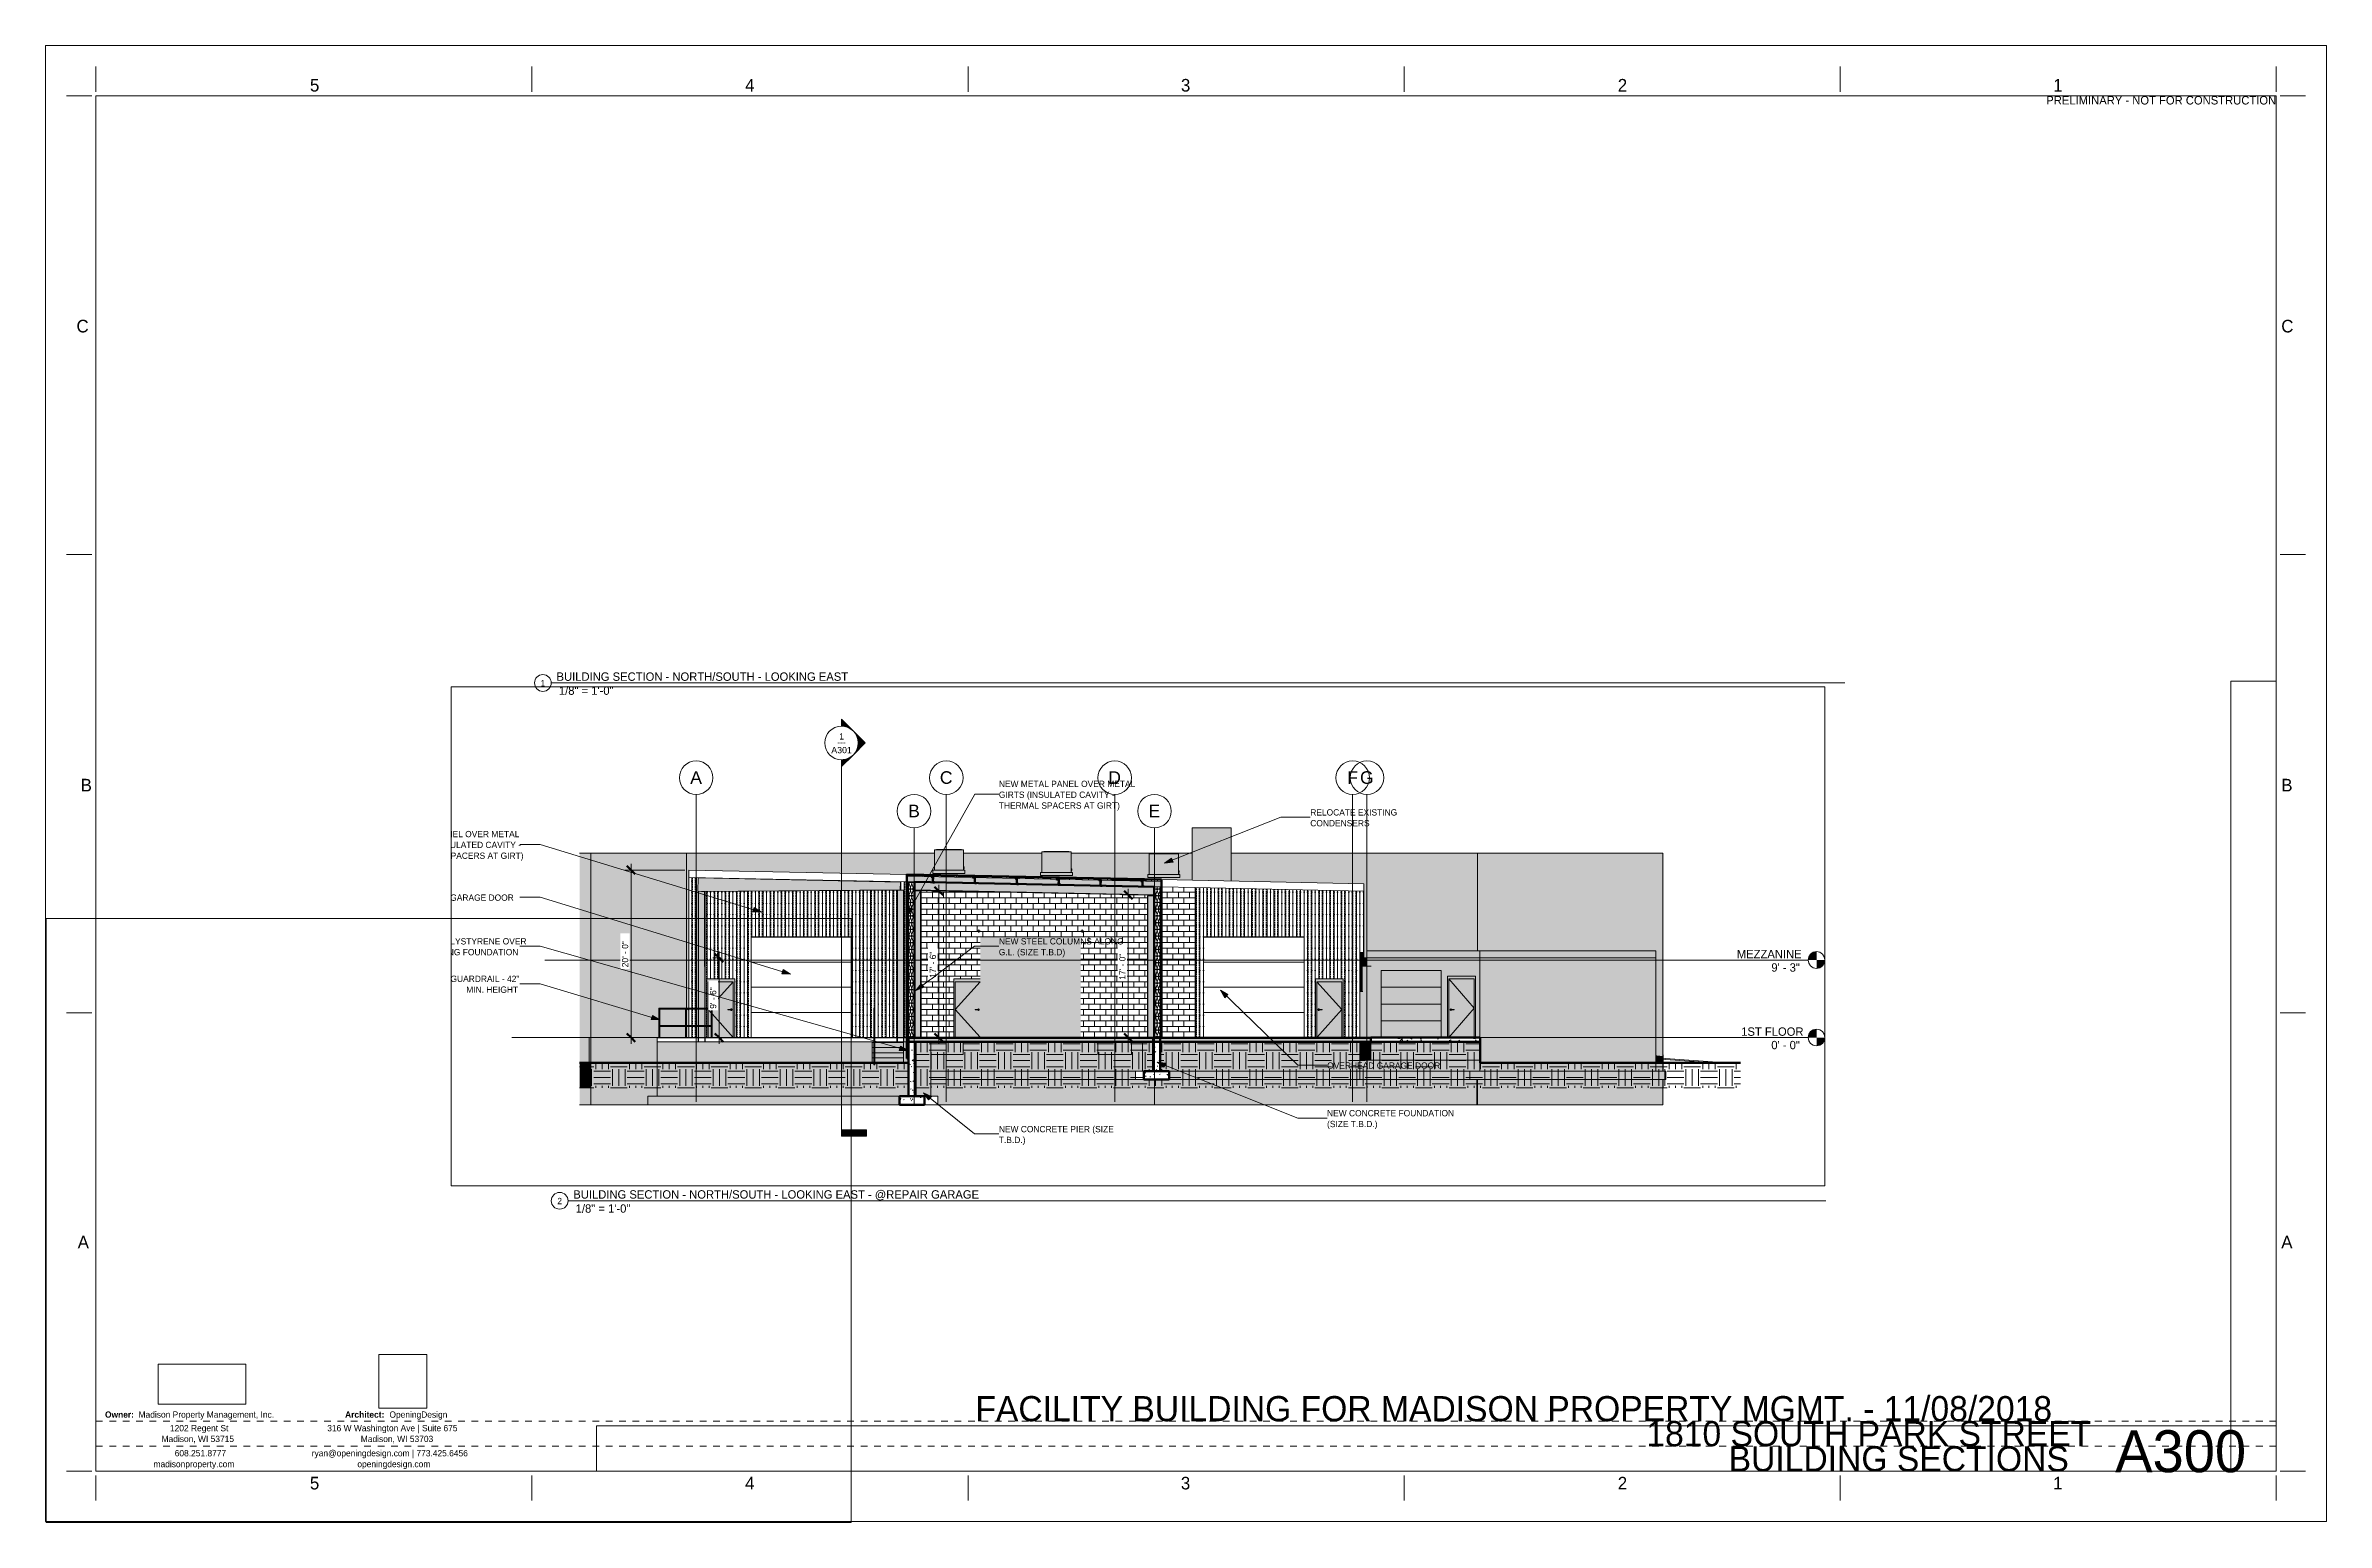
# Paper-space layout 'Layout1' of a CAD drawing. Header units: inches. Extents: x 0 to 34, y 0 to 22.
# The model-space entities are those that its viewports show. They can reach past a viewport. Long polylines and large blocks are cut down to what shows.
import ezdxf

# ---------------------------------------------------------------- set-up
doc = ezdxf.new("R2010")
doc.units = ezdxf.units.IN
doc.header["$MEASUREMENT"] = 0
for name, pattern in [('Aligning Line 1_8_', [0.25, 0.125, -0.125]), ('Dash 1_16_', [0.125, 0.0625, -0.0625]), ('Dot 1_32_', [0.03125, 0, -0.03125]), ('Grid Line 1_2_', [0.875, 0.5, -0.125, 0.125, -0.125])]:
    doc.linetypes.add(name, pattern=pattern)
for name, color, linetype, lineweight in [('A-ANNO-DIMS', 211, 'Continuous', 9), ('A-ANNO-DIMS-96', 211, 'Continuous', 9), ('A-DOOR', 31, 'Continuous', 13), ('A-DOOR-1', 163, 'Continuous', 13), ('A-DOOR-2', 10, 'Continuous', 13), ('A-DOOR-3', 173, 'Dash 1_16_', 9), ('A-DOOR-4', 173, 'Continuous', 9), ('A-DOOR-5', 31, 'Continuous', 9), ('A-DOOR-6', 31, 'Dash 1_16_', 9), ('A-DOOR-7', 31, 'Continuous', 50), ('A-DOOR-FRAM', 31, 'Continuous', 13), ('A-DOOR-FRAM-1', 10, 'Continuous', 13), ('A-DOOR-FRAM-2', 173, 'Continuous', 9), ('A-DOOR-FRAM-3', 31, 'Continuous', 9), ('A-FLOR', 192, 'Continuous', 13), ('A-FLOR-2', 254, 'Continuous', 13), ('A-FLOR-3', 163, 'Continuous', 13), ('A-FLOR-4', 90, 'Continuous', 13), ('A-FLOR-5', 192, 'Continuous', 50), ('A-FLOR-HRAL', 11, 'Continuous', 9), ('A-FLOR-LEVL', 51, 'Continuous', 9), ('A-FLOR-LEVL-1', 51, 'Grid Line 1_2_', 9), ('A-FLOR-PATT-1', 8, 'Continuous', 9), ('A-GENM', 5, 'Continuous', 9), ('A-GENM-1', 5, 'Continuous', 50), ('A-ROOF', 132, 'Continuous', 13), ('A-ROOF-3', 132, 'Continuous', 50), ('A-ROOF-4', 10, 'Continuous', 13), ('A-ROOF-5', 90, 'Continuous', 13), ('A-ROOF-6', 163, 'Continuous', 13), ('A-ROOF-PATT-1', 132, 'Continuous', 9), ('A-WALL', 113, 'Continuous', 13), ('A-WALL-1', 10, 'Continuous', 13), ('A-WALL-3', 163, 'Continuous', 13), ('A-WALL-4', 254, 'Continuous', 13), ('A-WALL-5', 113, 'Continuous', 50), ('A-WALL-PATT-1', 10, 'Continuous', 13), ('A-WALL-PATT-2', 7, 'Continuous', 9), ('A-WALL-PATT-3', 111, 'Continuous', 9), ('C-TOPO', 7, 'Continuous', 9), ('C-TOPO-1', 7, 'Continuous', 140), ('C-TOPO-2', 253, 'Continuous', 9), ('C-TOPO-4', 9, 'Continuous', 9), ('G-ANNO-SYMB', 111, 'Aligning Line 1_8_', 9), ('G-ANNO-SYMB-1', 111, 'Continuous', 9), ('G-ANNO-TEXT', 231, 'Continuous', 9), ('G-ANNO-TTLB', 6, 'Continuous', 9), ('G-ANNO-TTLB-MEDM', 33, 'Continuous', 20), ('M-EQPM', 50, 'Continuous', 9), ('S-BEAM', 12, 'Continuous', 13), ('S-BEAM-1', 173, 'Continuous', 9), ('S-BEAM-4', 12, 'Continuous', 9), ('S-BEAM-5', 12, 'Continuous', 50), ('S-BEAM-6', 50, 'Continuous', 9), ('S-COLS', 52, 'Continuous', 13), ('S-COLS-2', 173, 'Continuous', 9), ('S-COLS-3', 52, 'Continuous', 9), ('S-COLS-4', 90, 'Continuous', 13), ('S-FNDN', 32, 'Continuous', 13), ('S-FNDN-2', 153, 'Continuous', 50), ('S-FNDN-3', 253, 'Continuous', 9), ('S-FNDN-4', 163, 'Continuous', 13), ('S-FNDN-5', 254, 'Continuous', 13), ('S-FNDN-6', 32, 'Continuous', 9), ('S-FNDN-7', 32, 'Continuous', 50), ('S-FNDN-8', 90, 'Continuous', 13), ('S-GRID-1', 1, 'Grid Line 1_2_', 9), ('S-GRID-IDEN', 1, 'Continuous', 9), ('S-STRS', 31, 'Continuous', 9)]:
    doc.layers.add(name, color=color, linetype=linetype, lineweight=lineweight)
doc.layers.add('G-ANNO-NPLT', color=191, linetype='Continuous', plot=False)
doc.styles.add('Arial', font='arial.ttf', dxfattribs={"height": 18})
doc.styles.add('Arial_1', font='arial.ttf', dxfattribs={"height": 9})
doc.styles.add('Century Gothic', font='ufonts.com_century-gothic.ttf', dxfattribs={"height": 12})
doc.styles.add('Century Gothic_1', font='ufonts.com_century-gothic.ttf', dxfattribs={"height": 9})
doc.styles.add('Century Gothic_2', font='ufonts.com_century-gothic.ttf', dxfattribs={"height": 0.1875})
doc.styles.add('Century Gothic_3', font='ufonts.com_century-gothic.ttf', dxfattribs={"height": 0.09375})
doc.styles.add('Century Gothic_4', font='ufonts.com_century-gothic.ttf', dxfattribs={"height": 0.125})
doc.styles.add('Century Gothic_5', font='ufonts.com_century-gothic.ttf', dxfattribs={"height": 0.625})
doc.styles.add('Century Gothic_6', font='ufonts.com_century-gothic.ttf', dxfattribs={"height": 0.375})
doc.styles.add('Century Gothic_B', font='GOTHICB.TTF', dxfattribs={"height": 0.09375})
doc.dimstyles.new('OD__1__Tol__', dxfattribs={"dimscale": 12, "dimtxt": 9.397514, "dimasz": 1, "dimexe": 0.75, "dimexo": 0.5, "dimgap": 0.125, "dimtad": 1, "dimdec": 0, "dimzin": 3, "dimdsep": 46, "dimlunit": 4, "dimtxsty": 'Century Gothic_1', "dimblk1": 'OBLIQUE', "dimblk2": 'OBLIQUE', "dimsah": 1, "dimcen": 0.09, "dimdle": 0.75, "dimazin": 0, "dimtfac": 1, "dimtdec": 4, "dimtix": 1, "dimtmove": 0, "dimatfit": 3, "dimfxl": 1, "dimtvp": 1, "dimtfill": 1, "dimfrac": 2, "dimtolj": 1, "dimtzin": 0, "dimarcsym": 2})
picture_1 = doc.add_image_def('image1.jpg', size_in_pixel=(400, 182))
picture_2 = doc.add_image_def('image2.jpg', size_in_pixel=(547, 610))
picture_3 = doc.add_image_def('image3.jpg', size_in_pixel=(95, 1663))
picture_4 = doc.add_image_def('image4.jpg', size_in_pixel=(3536, 95))
pattern_1 = [(0, (-8928.57, 126), (24, 24), [24, -24]), (0, (-8928.57, 135), (24, 24), [24, -24]), (0, (-8928.57, 144), (24, 24), [24, -24]), (90, (-8925.57, 147), (-24, 24), [24, -24]), (90, (-8916.57, 147), (-24, 24), [24, -24]), (90, (-8907.57, 147), (-24, 24), [24, -24])]
pattern_2 = [(50, (-8928.57, 126), (27.5427, -2.4099), [2.88, -31.68]), (355, (-8928.57, 126), (-5.3278, 28.8843), [2.304, -25.344]), (100.451, (-8926.276, 125.8), (22.2153, 26.474), [2.448, -26.924]), (46.184, (-8928.57, 133.68), (40.9819, -6.3564), [4.32, -47.52]), (96.636, (-8925.156, 133.15), (35.8907, 37.4062), [3.671, -40.386]), (351.184, (-8928.57, 133.68), (35.891, 37.4062), [3.456, -38.016]), (21, (-8924.73, 131.76), (22.921, -15.4607), [2.88, -31.68]), (326, (-8924.73, 131.76), (9.3435, 27.8457), [2.304, -25.344]), (71.451, (-8922.82, 130.472), (32.2648, 12.3844), [2.448, -26.924]), (37.5, (-8928.571, 126), (0.46686, 12.7827), [1.267, -23.77, 1.267, -24.461, -25.44]), (37.5, (-8928.571, 126), (0.46686, 12.7827), [-50.765, 1.267, -24.173]), (7.5, (-8928.571, 126), (10.1016, 15.1451), [1.267, -13.402, 1.267, -23.194, -9.696]), (7.5, (-8928.571, 126), (10.1016, 15.1451), [-39.13, 1.267, -8.429]), (327.5, (-8937.134, 126), (20.49916, -0.86578), [1.267, -8.333, 1.267, -28.685, -39.744]), (327.5, (-8937.134, 126), (20.49916, -0.86578), [-39.552, 1.267, -38.477]), (317.5, (-8940.974, 126), (22.3948, 3.8443), [1.267, -11.213, 1.267, -18.624, -28.224]), (317.5, (-8940.974, 126), (22.3948, 3.8443), [-32.371, 1.267, -26.957])]
pattern_3 = [(161.57, (-8928.0911, 126.48), (-3.8399538, -1.54e-05), [0, -27.322, 3.034, 0]), (18.43, (-8929.0511, 126.48), (-3.8399538, 1.54e-05), [0, -27.322, 3.034, 0]), (108.43, (-8928.0911, 126.48), (1.919622, -9.6005246), [9.106, -21.25]), (71.57, (-8929.0511, 126.48), (1.919622, 9.6005246), [9.106, -21.25])]
pattern_4 = [(90, (-9278.313, 0), (-16, 1e-15), [16, 0, 0, 0]), (90, (-9284.313, 0), (-16, 1e-15), [16, 0, 0, 0]), (90, (-9283.313, 0), (-16, 1e-15), [2.143, -13.857]), (90, (-9289.313, 0), (-16, 1e-15), [16, 0, 0, 0]), (90, (-9283.313, 3.214), (-16, 1e-15), [2.143, -13.857]), (90, (-9283.313, 6.429), (-16, 1e-15), [2.143, -13.857]), (90, (-9283.313, 9.643), (-16, 1e-15), [2.143, -13.857]), (90, (-9283.313, 12.857), (-16, 1e-15), [2.143, -13.857]), (90, (-9279.313, 0), (-16, 1e-15), [2.143, -13.857]), (90, (-9279.313, 3.214), (-16, 1e-15), [2.143, -13.857]), (90, (-9279.313, 6.429), (-16, 1e-15), [2.143, -13.857]), (90, (-9279.313, 9.643), (-16, 1e-15), [2.143, -13.857]), (90, (-9279.313, 12.857), (-16, 1e-15), [2.143, -13.857])]
pattern_5 = [(0, (-8928.571, 126), (0, 4.798), []), (315, (-8928.571, 126), (4.798427, 0), [6.786, -6.786]), (45, (-8928.571, 126), (4.798427, 0), [6.786, -6.786])]

psp = doc.layouts.get("Layout1")

# ---------------------------------------------------------------- texts
at = {"layer": 'G-ANNO-TTLB', "attachment_point": 1}
for s, insert, char_height, width, style in [('BUILDING SECTION - NORTH/SOUTH - LOOKING EAST', (7.606, 12.67), 0.125, 5.23937, 'Century Gothic_4'), ('1', (7.368, 12.557), 0.0937, 0.08837, 'Century Gothic_3'), (' 1/8" = 1\'-0"', (7.595, 12.461), 0.125, 1.111, 'Century Gothic_4'), ('2', (7.618, 4.837), 0.0937, 0.08837, 'Century Gothic_3'), ('BUILDING SECTION - NORTH/SOUTH - LOOKING EAST - @REPAIR GARAGE', (7.856, 4.951), 0.125, 7.27831, 'Century Gothic_4'), (' 1/8" = 1\'-0"', (7.845, 4.741), 0.125, 1.111, 'Century Gothic_4'), ('FACILITY BUILDING FOR MADISON PROPERTY MGMT. - 11/08/2018', (13.85, 1.883), 0.375, 19.51194, 'Century Gothic_6'), ('1810 SOUTH PARK STREET', (23.852, 1.51), 0.375, 7.38878, 'Century Gothic_6'), ('A300', (30.841, 1.373), 0.625, 2.52816, 'Century Gothic_5'), ('BUILDING SECTIONS', (25.079, 1.136), 0.375, 5.90219, 'Century Gothic_6')]:
    psp.add_mtext(s, dxfattribs=dict(at, insert=insert, char_height=char_height, width=width, style=style))

msp = doc.modelspace()

# ---------------------------------------------------------------- texts
at = {"layer": 'A-FLOR-LEVL', "char_height": 12, "attachment_point": 1, "style": 'Century Gothic'}
for s, insert, width in [('MEZZANINE', (-8108.686, 125.563), 109.989), ('9\' - 3"', (-8059.342, 106.289), 50.904), ('1ST FLOOR', (-8102.449, 14.563), 102.414), ('0\' - 0"', (-8059.342, -4.711), 50.904)]:
    msp.add_mtext(s, dxfattribs=dict(at, insert=insert, width=width))
at = {"layer": 'G-ANNO-SYMB-1', "char_height": 9, "attachment_point": 1}
for s, insert, width, style in [('1', (-9393.321, 435.563), 8.484, 'Arial_1'), ('---', (-9395.973, 427.056), 15.453, 'Century Gothic_1'), ('A301', (-9404.566, 415.927), 35.754, 'Arial_1')]:
    msp.add_mtext(s, dxfattribs=dict(at, insert=insert, width=width, style=style))
at = {"layer": 'G-ANNO-TEXT', "char_height": 9, "attachment_point": 1, "style": 'Century Gothic_1'}
for s, insert, width in [('NEW METAL PANEL OVER METAL', (-9164.815, 367.546), 237.249), ('GIRTS (INSULATED CAVITY -', (-9164.815, 352.046), 198.768), ('THERMAL SPACERS AT GIRT)', (-9164.815, 336.546), 203.313), ('RELOCATE EXISTING', (-8719.158, 326.781), 146.046), ('CONDENSERS', (-8719.158, 311.281), 101.202), ('NEW METAL PANEL OVER METAL', (-10046.273, 295.763), 237.249), ('GIRTS (INSULATED CAVITY -', (-10014.523, 280.263), 198.768), ('THERMAL SPACERS AT GIRT)', (-10018.273, 264.763), 203.313), ('OVERHEAD GARAGE DOOR', (-10020.799, 204.782), 206.343), ('EXTRUDE POLYSTYRENE OVER', (-10028.018, 142.264), 215.13), ('G.L. (SIZE T.B.D)', (-9164.815, 126.764), 111.201), ('EXISTING FOUNDATION', (-9991.518, 126.764), 170.892), ('GALV. STEEL GUARDRAIL - 42"', (-10029.795, 88.599), 217.251), ('MIN. HEIGHT', (-9927.045, 73.099), 92.718), ('OVERHEAD GARAGE DOOR', (-8694.956, -35.552), 206.343), ('NEW CONCRETE FOUNDATION', (-8695.143, -103.667), 226.644), ('(SIZE T.B.D.)', (-8695.143, -119.167), 82.113), ('NEW CONCRETE PIER (SIZE', (-9164.815, -126.454), 193.011), ('T.B.D.)', (-9164.815, -141.954), 45.147)]:
    msp.add_mtext(s, dxfattribs=dict(at, insert=insert, width=width))
at = {"layer": 'S-GRID-IDEN', "char_height": 18, "attachment_point": 1, "style": 'Arial'}
for s, insert, width in [('C', (-9249.265, 381.124), 22.119), ('G', (-8648.002, 381.124), 23.937), ('A', (-9606.509, 381.124), 20.301), ('D', (-9008.265, 381.124), 22.119), ('F', (-8666.378, 381.124), 18.786), ('B', (-9294.634, 333.288), 20.301), ('E', (-8950.634, 333.288), 20.301)]:
    msp.add_mtext(s, dxfattribs=dict(at, insert=insert, width=width))

# ---------------------------------------------------------------- blocks, each defined once
blk = doc.blocks.new('OD Title Block - 22x34 - Presentation - one-539370-BUILDING SECTIONS')
at = {"layer": 'G-ANNO-TTLB'}
for p, q in [((-0.01, 0.014), (-0.01, 22.014)), ((-0.01, 22.014), (33.99, 22.014)), ((-0.01, 22.014), (33.99, 22.014)), ((33.99, 0.014), (33.99, 22.014)), ((-0.01, 0.014), (33.99, 0.014))]:
    blk.add_line(p, q, dxfattribs=at)
at = {"layer": 'G-ANNO-TTLB', "linetype": 'Dot 1_32_', "lineweight": 13}
for p, q in [((0.74, 1.51), (33.24, 1.51)), ((0.74, 1.137), (33.24, 1.137))]:
    blk.add_line(p, q, dxfattribs=at)
at = {"layer": 'G-ANNO-TTLB-MEDM'}
for p, q in [((0.74, 21.326), (0.74, 21.701)), ((7.24, 21.326), (7.24, 21.701)), ((13.74, 21.326), (13.74, 21.701)), ((20.24, 21.326), (20.24, 21.701)), ((26.74, 21.326), (26.74, 21.701)), ((33.24, 21.326), (33.24, 21.701)), ((0.677, 21.264), (0.302, 21.264)), ((0.74, 21.264), (0.74, 0.764)), ((0.74, 21.264), (33.24, 21.264)), ((33.24, 21.264), (33.24, 0.764)), ((33.302, 21.264), (33.677, 21.264)), ((0.677, 14.43), (0.302, 14.43)), ((33.302, 14.43), (33.677, 14.43)), ((0.677, 7.597), (0.302, 7.597)), ((33.302, 7.597), (33.677, 7.597)), ((0.677, 0.764), (0.302, 0.764)), ((0.74, 0.764), (33.24, 0.764)), ((0.74, 0.701), (0.74, 0.326)), ((7.24, 0.701), (7.24, 0.326)), ((13.74, 0.701), (13.74, 0.326)), ((20.24, 0.701), (20.24, 0.326)), ((26.74, 0.701), (26.74, 0.326)), ((33.24, 0.701), (33.24, 0.326)), ((33.302, 0.764), (33.677, 0.764))]:
    blk.add_line(p, q, dxfattribs=at)
at = {"layer": 'G-ANNO-TTLB', "attachment_point": 1}
for s, insert, char_height, width, style in [('5', (3.93, 21.517), 0.188, 0.17675, 'Century Gothic_2'), ('4', (10.418, 21.517), 0.188, 0.17675, 'Century Gothic_2'), ('3', (16.914, 21.517), 0.188, 0.17675, 'Century Gothic_2'), ('2', (23.426, 21.517), 0.188, 0.17675, 'Century Gothic_2'), ('1', (29.918, 21.517), 0.188, 0.17675, 'Century Gothic_2'), ('PRELIMINARY - NOT FOR CONSTRUCTION', (29.814, 21.261), 0.125, 4.12522, 'Century Gothic_4'), ('C', (0.45, 17.926), 0.188, 0.25881, 'Century Gothic_2'), ('C', (33.317, 17.926), 0.188, 0.25881, 'Century Gothic_2'), ('B', (0.512, 11.084), 0.188, 0.18306, 'Century Gothic_2'), ('B', (33.317, 11.084), 0.188, 0.18306, 'Century Gothic_2'), ('A', (0.468, 4.273), 0.188, 0.23672, 'Century Gothic_2'), ('A', (33.317, 4.273), 0.188, 0.23672, 'Century Gothic_2'), ('Owner: ', (0.875, 1.654), 0.0937, 0.606, 'Century Gothic_B'), ('Madison Property Management, Inc.', (1.375, 1.654), 0.09375, 2.88481, 'Century Gothic_3'), ('1202 Regent St', (1.843, 1.452), 0.09375, 1.14572, 'Century Gothic_3'), ('316 W Washington Ave | Suite 675', (4.188, 1.452), 0.09375, 2.65756, 'Century Gothic_3'), ('Architect: ', (4.454, 1.654), 0.09375, 0.80169, 'Century Gothic_B'), ('OpeningDesign', (5.115, 1.654), 0.09375, 1.212, 'Century Gothic_3'), ('Madison, WI 53715', (1.718, 1.291), 0.09375, 1.44556, 'Century Gothic_3'), ('608.251.8777', (1.914, 1.078), 0.09375, 0.97212, 'Century Gothic_3'), ('ryan@openingdesign.com | 773.425.6456', (3.957, 1.078), 0.09375, 3.21937, 'Century Gothic_3'), ('Madison, WI 53703', (4.688, 1.291), 0.09375, 1.44556, 'Century Gothic_3'), ('madisonproperty.com', (1.598, 0.916), 0.09375, 1.73909, 'Century Gothic_3'), ('openingdesign.com', (4.637, 0.916), 0.09375, 1.57181, 'Century Gothic_3'), ('3', (16.913, 0.679), 0.188, 0.17675, 'Century Gothic_2'), ('2', (23.426, 0.679), 0.188, 0.17675, 'Century Gothic_2'), ('5', (3.929, 0.679), 0.188, 0.17675, 'Century Gothic_2'), ('4', (10.417, 0.679), 0.188, 0.17675, 'Century Gothic_2'), ('1', (29.917, 0.679), 0.188, 0.17675, 'Century Gothic_2')]:
    blk.add_mtext(s, dxfattribs=dict(at, insert=insert, char_height=char_height, width=width, style=style))
at = {"layer": 'G-ANNO-TTLB'}
image = blk.add_image(picture_3, insert=(32.567, 0.764), size_in_units=(0.673, 11.775), dxfattribs=at)
image.dxf.flags = 7
image = blk.add_image(picture_2, insert=(4.955, 1.701), size_in_units=(0.719, 0.802), dxfattribs=at)
image.dxf.flags = 7
image = blk.add_image(picture_1, insert=(1.667, 1.762), size_in_units=(1.305, 0.594), dxfattribs=at)
image.dxf.flags = 7
image = blk.add_image(picture_4, insert=(8.203, 0.764), size_in_units=(25.037, 0.673), dxfattribs=at)
image.dxf.flags = 7
blk = doc.blocks.new('Viewport - All On-568496-BUILDING SECTIONS')
at = {"layer": 'G-ANNO-TTLB'}
for start, end in [(360, 180), (180, 360)]:
    blk.add_arc((-0.125, 0), 0.125, start, end, dxfattribs=at)
blk = doc.blocks.new('Door-Passage-Single-Flush - 36_ x 84_-1370570-BUILDING SECTION - NORTH_SOUTH - LOOKING EAST - _REPAIR GARAGE')
at = {"layer": 'A-DOOR-2'}
h = blk.add_hatch(color=256, dxfattribs=at)
h.paths.add_polyline_path([(-10683.208, 0.125), (-10647.208, 0.125), (-10647.208, 84), (-10683.208, 84), (-10683.208, 4.542)], flags=0)
h.paths.add_polyline_path([(-10680.353, 38.819), (-10680.659, 38.859), (-10680.944, 38.977), (-10681.188, 39.165), (-10681.376, 39.409), (-10681.494, 39.694), (-10681.534, 40), (-10681.494, 40.306), (-10681.376, 40.591), (-10681.115, 40.892), (-10680.944, 41.023), (-10680.659, 41.141), (-10680.353, 41.181), (-10680.047, 41.141), (-10679.763, 41.023), (-10679.518, 40.835), (-10679.33, 40.591), (-10679.212, 40.394), (-10675.53, 40.38), (-10675.53, 39.606), (-10679.249, 39.606), (-10679.33, 39.409), (-10679.518, 39.165), (-10679.763, 38.977), (-10680.047, 38.859)], flags=0)
h = blk.add_hatch(color=256, dxfattribs=at)
h.paths.add_polyline_path([(-10680.353, 38.819), (-10680.047, 38.859), (-10679.763, 38.977), (-10679.518, 39.165), (-10679.33, 39.409), (-10679.278, 39.606), (-10679.664, 39.62), (-10680.027, 40.009), (-10679.664, 40.394), (-10679.249, 40.394), (-10679.33, 40.591), (-10679.518, 40.835), (-10679.763, 41.023), (-10680.047, 41.141), (-10680.353, 41.181), (-10680.659, 41.141), (-10680.944, 41.023), (-10681.188, 40.835), (-10681.376, 40.591), (-10681.494, 40.306), (-10681.534, 40), (-10681.494, 39.694), (-10681.376, 39.409), (-10681.115, 39.108), (-10680.944, 38.977), (-10680.659, 38.859)], flags=0)
h.paths.add_polyline_path([(-10679.664, 39.606), (-10679.999, 39.624), (-10680.357, 39.642), (-10680.549, 39.742), (-10680.596, 39.803), (-10680.596, 40.197), (-10680.427, 40.351), (-10680.242, 40.392), (-10679.914, 40.347), (-10679.714, 40.341), (-10680.036, 40), (-10679.677, 39.62)], flags=0)
h.paths.add_polyline_path([(-10679.664, 39.803), (-10679.705, 40.07), (-10679.727, 40), (-10679.694, 39.898)], flags=0)
h = blk.add_hatch(color=256, dxfattribs=at)
h.paths.add_polyline_path([(-10679.915, 40), (-10679.726, 40.002), (-10679.664, 40.341), (-10679.703, 40.341), (-10680.036, 40), (-10679.94, 40)], flags=0)
h.paths.add_polyline_path([(-10680.453, 40), (-10680.027, 40.009), (-10679.736, 40.38), (-10679.999, 40.376), (-10680.336, 40.366), (-10680.549, 40.258), (-10680.596, 40.197), (-10680.581, 40), (-10680.517, 40)], flags=0)
for points in [[(-10677.87, 40), (-10675.53, 40), (-10675.53, 40.394), (-10679.664, 40.38), (-10679.664, 40)], [(-10675.53, 39.606), (-10675.53, 40), (-10679.664, 40), (-10679.664, 39.606), (-10677.87, 39.606)]]:
    blk.add_hatch(color=256, dxfattribs=at).paths.add_polyline_path(points, flags=0)
h = blk.add_hatch(color=256, dxfattribs=at)
h.paths.add_polyline_path([(-10680.255, 39.606), (-10679.915, 39.653), (-10679.714, 39.659), (-10680.036, 40), (-10680.615, 40), (-10680.549, 39.742), (-10680.427, 39.649), (-10680.27, 39.612)], flags=0)
h.paths.add_polyline_path([(-10679.664, 39.62), (-10679.694, 39.898), (-10679.727, 40), (-10680.036, 40), (-10679.703, 39.659)], flags=0)
at = {"layer": 'A-DOOR-FRAM-1'}
blk.add_hatch(color=256, dxfattribs=at).paths.add_polyline_path([(-10685.208, 0.125), (-10683.208, 0.125), (-10683.208, 84), (-10647.208, 84), (-10647.208, 0.125), (-10645.208, 0.125), (-10645.208, 88), (-10685.208, 88), (-10685.208, 3.716)], flags=0)
at = {"layer": 'A-DOOR-3'}
for p, q in [((-10683.208, 84), (-10647.208, 42)), ((-10647.208, 42), (-10683.101, 0.125))]:
    blk.add_line(p, q, dxfattribs=at)
at = {"layer": 'A-DOOR-4'}
for p, q in [((-10683.208, 84), (-10683.208, 0.125)), ((-10647.208, 84), (-10683.208, 84)), ((-10647.208, 0.125), (-10647.208, 84)), ((-10675.53, 40.394), (-10679.664, 40.394)), ((-10675.53, 40.394), (-10675.53, 40)), ((-10675.53, 40), (-10675.53, 39.606)), ((-10679.664, 39.606), (-10675.53, 39.606))]:
    blk.add_line(p, q, dxfattribs=at)
at = {"layer": 'A-DOOR-4', "flags": 128}
for points in [[(-10679.664, 40.394), (-10679.688, 40.394), (-10679.711, 40.394), (-10679.735, 40.394), (-10679.758, 40.394), (-10679.782, 40.394), (-10679.805, 40.394), (-10679.827, 40.394), (-10679.85, 40.394), (-10679.872, 40.394), (-10679.894, 40.394), (-10679.916, 40.394), (-10679.937, 40.394), (-10679.958, 40.394), (-10679.978, 40.394), (-10679.998, 40.394), (-10680.017, 40.394), (-10680.036, 40.394), (-10680.054, 40.394), (-10680.071, 40.394), (-10680.088, 40.394), (-10680.104, 40.394), (-10680.119, 40.394), (-10680.134, 40.394), (-10680.148, 40.394), (-10680.161, 40.394), (-10680.174, 40.394), (-10680.185, 40.394), (-10680.196, 40.394), (-10680.206, 40.394), (-10680.215, 40.394), (-10680.223, 40.394), (-10680.23, 40.394), (-10680.236, 40.394), (-10680.242, 40.394), (-10680.246, 40.394), (-10680.25, 40.394), (-10680.252, 40.394), (-10680.254, 40.394), (-10680.255, 40.394)], [(-10680.255, 39.606), (-10680.254, 39.606), (-10680.253, 39.606), (-10680.251, 39.606), (-10680.247, 39.606), (-10680.243, 39.606), (-10680.238, 39.606), (-10680.232, 39.606), (-10680.225, 39.606), (-10680.217, 39.606), (-10680.208, 39.606), (-10680.199, 39.606), (-10680.188, 39.606), (-10680.177, 39.606), (-10680.165, 39.606), (-10680.152, 39.606), (-10680.138, 39.606), (-10680.123, 39.606), (-10680.108, 39.606), (-10680.092, 39.606), (-10680.076, 39.606), (-10680.058, 39.606), (-10680.04, 39.606), (-10680.022, 39.606), (-10680.003, 39.606), (-10679.983, 39.606), (-10679.963, 39.606), (-10679.943, 39.606), (-10679.922, 39.606), (-10679.9, 39.606), (-10679.878, 39.606), (-10679.856, 39.606), (-10679.834, 39.606), (-10679.811, 39.606), (-10679.788, 39.606), (-10679.765, 39.606), (-10679.741, 39.606), (-10679.718, 39.606), (-10679.694, 39.606), (-10679.671, 39.606), (-10679.664, 39.606)]]:
    blk.add_lwpolyline(points, dxfattribs=at)
at = {"layer": 'A-DOOR-4'}
for centre, radius, start, end in [((-10680.353, 40), 1.181, 19.6343, 180), ((-10680.255, 40), 0.394, 90, 105), ((-10680.353, 40), 1.181, 180, 340.4367), ((-10680.255, 40), 0.394, 150, 180), ((-10680.255, 40), 0.394, 180, 210), ((-10680.255, 40), 0.394, 255, 270)]:
    blk.add_arc(centre, radius, start, end, dxfattribs=at)
at = {"layer": 'A-DOOR-FRAM-2'}
for p, q in [((-10683.208, 0.125), (-10683.208, 84)), ((-10683.208, 84), (-10647.208, 84)), ((-10647.208, 0.125), (-10647.208, 84))]:
    blk.add_line(p, q, dxfattribs=at)
blk = doc.blocks.new('Door-Sectional_DesignersChoice_Amarr - 7_x8_-1261150-BUILDING SECTION - NORTH_SOUTH - LOOKING EAST - _REPAIR GARAGE')
at = {"layer": 'A-DOOR-2'}
for points in [[(-10780.138, 95.937), (-10694.208, 95.937), (-10694.208, 96), (-10780.208, 96), (-10780.208, 95.937)], [(-10780.208, 72), (-10694.208, 72), (-10694.208, 95.937), (-10780.208, 95.937)], [(-10780.208, 71.937), (-10694.208, 71.937), (-10694.208, 72), (-10780.208, 72)], [(-10780.208, 48), (-10694.208, 48), (-10694.208, 71.937), (-10780.208, 71.937), (-10780.208, 66)], [(-10780.208, 47.937), (-10694.208, 47.937), (-10694.208, 48), (-10780.208, 48)], [(-10780.208, 24), (-10694.208, 24), (-10694.208, 47.937), (-10780.208, 47.937)], [(-10780.208, 23.938), (-10694.208, 23.938), (-10694.208, 24), (-10780.208, 24)], [(-10780.208, 0), (-10756.119, 0), (-10756.119, 0.125), (-10694.208, 0.125), (-10694.208, 23.938), (-10780.208, 23.938), (-10780.208, 0.125)]]:
    blk.add_hatch(color=256, dxfattribs=at).paths.add_polyline_path(points, flags=0)
at = {"layer": 'A-DOOR-1'}
for p, q in [((-10694.208, 95.937), (-10780.208, 95.937)), ((-10780.208, 72), (-10694.208, 72)), ((-10694.208, 71.937), (-10780.208, 71.937)), ((-10780.208, 48), (-10694.208, 48)), ((-10694.208, 47.937), (-10780.208, 47.937)), ((-10780.208, 24), (-10694.208, 24)), ((-10694.208, 23.938), (-10780.208, 23.938))]:
    blk.add_line(p, q, dxfattribs=at)
blk = doc.blocks.new('Conc Beam - Conc Beam-1196117-BUILDING SECTION - NORTH_SOUTH - LOOKING EAST - _REPAIR GARAGE')
at = {"layer": 'S-BEAM-6'}
blk.add_hatch(color=256, dxfattribs=at).paths.add_polyline_path([(-10802.207, 102), (-10800.395, 102), (-10800.395, 114), (-10810.458, 114), (-10810.458, 102), (-10803.895, 102)], flags=0)
at = {"layer": 'S-BEAM-1'}
for p, q in [((-10800.395, 114), (-10810.458, 114)), ((-10810.458, 102), (-10807.395, 102))]:
    blk.add_line(p, q, dxfattribs=at)
blk = doc.blocks.new('Walls 1 - Walls 1-1277454-BUILDING SECTION - NORTH_SOUTH - LOOKING EAST - _REPAIR GARAGE')
at = {"layer": 'A-WALL-1'}
h = blk.add_hatch(color=256, dxfattribs=at)
h.paths.add_polyline_path([(-11927.327, -96), (-11911.207, -96), (-11911.207, -72), (-11927.327, -72)], flags=0)
h.paths.add_polyline_path([(-11927.327, -36), (-11911.207, -36), (-11911.207, 264), (-11927.327, 264), (-11927.327, 70.165)], flags=0)
h = blk.add_hatch(color=256, dxfattribs=at)
h.paths.add_polyline_path([(-11911.207, -96), (-11829.395, -96), (-11829.395, -84), (-11816.395, -84), (-11816.395, -72), (-11911.207, -72)], flags=0)
h.paths.add_polyline_path([(-11911.207, 0), (-11813.895, 0), (-11813.87, 41.444), (-11813.74, 41.697), (-11813.676, 41.78), (-11813.52, 41.9), (-11813.34, 41.974), (-11813.145, 42), (-11774.145, 42), (-11774.145, 264), (-11911.207, 264), (-11911.207, 70.165)], flags=0)
h.paths.add_polyline_path([(-11812.395, 0), (-11775.645, 0), (-11775.645, 16), (-11812.395, 16), (-11812.395, 2.167)], flags=0)
h.paths.add_polyline_path([(-11812.395, 17.5), (-11775.645, 17.5), (-11775.645, 40.5), (-11812.395, 40.5), (-11812.395, 18.166)], flags=0)
h = blk.add_hatch(color=256, dxfattribs=at)
h.paths.add_polyline_path([(-10643.008, -96), (-10642.372, -96), (-10642.372, -72), (-10643.008, -72)], flags=0)
h.paths.add_polyline_path([(-10642.372, 124), (-10642.372, 264), (-10642.994, 264), (-10642.994, 124)], flags=0)
h = blk.add_hatch(color=256, dxfattribs=at)
h.paths.add_polyline_path([(-10638.432, -96), (-10376.852, -96), (-10376.852, -72), (-10642.372, -72), (-10642.372, -96)], flags=0)
h.paths.add_polyline_path([(-10376.852, -26.611), (-10376.852, 264), (-10642.372, 264), (-10642.372, 124), (-10386.77, 124), (-10386.77, -25.499), (-10385.273, -25.667)], flags=0)
h = blk.add_hatch(color=256, dxfattribs=at)
h.paths.add_polyline_path([(-10375.732, -96), (-10375.732, -72), (-10376.852, -72), (-10376.852, -96)], flags=0)
h.paths.add_polyline_path([(-10376.852, -26.611), (-10375.732, -23.74), (-10375.732, 264), (-10376.852, 264), (-10376.852, -25.667)], flags=0)
h = blk.add_hatch(color=256, dxfattribs=at)
h.paths.add_polyline_path([(-10376.401, -36), (-10375.732, -36), (-10375.732, -31.04), (-10376.852, -30.962), (-10376.852, -36)], flags=0)
h.paths.add_polyline_path([(-10375.732, -29.918), (-10375.732, -23.74), (-10376.852, -26.611), (-10376.852, -29.843), (-10376.355, -29.877)], flags=0)
h = blk.add_hatch(color=256, dxfattribs=at)
h.paths.add_polyline_path([(-10376.852, -36), (-10376.852, -30.962), (-10386.77, -30.27), (-10386.77, -36)], flags=0)
h.paths.add_polyline_path([(-10376.852, -29.843), (-10376.852, -26.611), (-10386.77, -25.499), (-10386.77, -29.177)], flags=0)
for points in [[(-10376.852, -30.962), (-10376.852, -29.843), (-10386.77, -29.177), (-10386.77, -30.27)], [(-10375.732, -31.04), (-10375.732, -29.918), (-10376.852, -29.843), (-10376.852, -30.962), (-10376.363, -30.996)], [(-11911.207, -72), (-11911.207, -36), (-11927.327, -36), (-11927.327, -72)], [(-11911.207, -72), (-11816.395, -72), (-11816.395, -36), (-11911.207, -36), (-11911.207, -57.831)], [(-11369.621, -72), (-10643.008, -72), (-10643.008, -60), (-11424.641, -60), (-11424.641, -72)], [(-10642.372, -72), (-10642.372, -60), (-10643.008, -60), (-10643.008, -72)], [(-11414.641, -96), (-10643.008, -96), (-10643.008, -72), (-11424.641, -72), (-11424.641, -84), (-11414.641, -84)]]:
    blk.add_hatch(color=256, dxfattribs=at).paths.add_polyline_path(points, flags=0)
h = blk.add_hatch(color=256, dxfattribs=at)
h.paths.add_polyline_path([(-10604.858, -72), (-10376.852, -72), (-10376.852, -60), (-10642.372, -60), (-10642.372, -72), (-10619.669, -72)], flags=0)
h.paths.add_polyline_path([(-10386.77, -48), (-10376.852, -48), (-10376.852, -36), (-10386.77, -36)], flags=0)
h = blk.add_hatch(color=256, dxfattribs=at)
h.paths.add_polyline_path([(-10376.852, -72), (-10375.732, -72), (-10375.732, -60), (-10376.852, -60)], flags=0)
h.paths.add_polyline_path([(-10376.491, -48), (-10375.732, -48), (-10375.732, -36), (-10376.852, -36), (-10376.852, -48)], flags=0)
blk.add_line((-10376.852, -30.962), (-10376.852, -29.843), dxfattribs=at)
at = {"layer": 'A-WALL-3'}
for p, q in [((-11927.327, 264), (-11911.207, 264)), ((-11911.207, 264), (-11774.145, 264)), ((-11911.207, 264), (-11911.207, -36)), ((-11774.145, 42), (-11774.145, 264)), ((-10643.008, 264), (-10642.372, 264)), ((-10642.372, 264), (-10376.852, 264)), ((-10642.372, 124), (-10642.372, 264)), ((-10376.852, -26.611), (-10376.852, 264)), ((-11911.207, -72), (-11911.207, -96)), ((-10643.008, -96), (-10643.008, -72)), ((-10642.372, -96), (-10642.372, -72)), ((-10376.852, -96), (-10376.852, -72)), ((-11911.207, -96), (-11927.327, -96)), ((-11829.395, -96), (-11911.207, -96)), ((-10643.008, -96), (-11414.641, -96)), ((-10642.372, -96), (-10643.008, -96)), ((-10376.852, -96), (-10642.372, -96))]:
    blk.add_line(p, q, dxfattribs=at)
at = {"layer": 'A-WALL-4'}
for p, q in [((-10376.852, -26.9), (-10376.852, -26.611)), ((-10376.852, -29.843), (-10376.852, -26.938)), ((-10376.852, -36), (-10376.852, -30.962)), ((-11911.207, -36), (-11911.207, -72)), ((-10376.852, -48), (-10376.852, -36)), ((-10643.008, -72), (-10643.008, -60)), ((-10642.372, -72), (-10642.372, -60)), ((-10376.852, -72), (-10376.852, -60))]:
    blk.add_line(p, q, dxfattribs=at)
blk = doc.blocks.new('Parking_Stall_Multiple - 9x18-1326571-BUILDING SECTION - NORTH_SOUTH - LOOKING EAST - _REPAIR GARAGE')
at = {"layer": 'A-GENM'}
h = blk.add_hatch(color=256, dxfattribs=at)
h.paths.add_polyline_path([(-10753.119, -0.125), (-10753.119, 0.125), (-10756.119, 0.125), (-10756.119, -0.125)], flags=0)
h.paths.add_polyline_path([(-10648.119, -0.125), (-10645.119, -0.125), (-10645.119, 0.125), (-10648.119, 0.125)], flags=0)
blk.add_hatch(color=256, dxfattribs=at).paths.add_polyline_path([(-10681.115, 0), (-10648.119, 0), (-10648.119, 0.125), (-10753.119, 0.125), (-10753.119, 0)], flags=0)
blk.add_line((-10753.119, 0.125), (-10648.119, 0.125), dxfattribs=at)
at = {"layer": 'A-GENM-1'}
for p, q in [((-10753.119, 0.125), (-10756.119, 0.125)), ((-10756.119, 0.125), (-10756.119, -0.125)), ((-10753.119, -0.125), (-10753.119, 0.125)), ((-10645.119, 0.125), (-10648.119, 0.125)), ((-10648.119, 0.125), (-10648.119, -0.125)), ((-10645.119, -0.125), (-10645.119, 0.125)), ((-10756.119, -0.125), (-10753.119, -0.125)), ((-10648.119, -0.125), (-10645.119, -0.125))]:
    blk.add_line(p, q, dxfattribs=at)
blk = doc.blocks.new('Door-Sectional_DesignersChoice_Amarr - 16_x8_-1344022-BUILDING SECTION - NORTH_SOUTH - LOOKING EAST - _REPAIR GARAGE')
at = {"layer": 'A-DOOR'}
for p, q in [((-11537.52, 143.937), (-11681.52, 143.937)), ((-11681.52, 108), (-11537.52, 108)), ((-11537.52, 107.937), (-11681.52, 107.937)), ((-11681.52, 72), (-11537.52, 72)), ((-11537.52, 71.937), (-11681.52, 71.937)), ((-11681.52, 36), (-11537.52, 36)), ((-11537.52, 35.938), (-11681.52, 35.938))]:
    blk.add_line(p, q, dxfattribs=at)
blk = doc.blocks.new('Door-Sectional_DesignersChoice_Amarr - 16_x8_-V1-BUILDING SECTION - NORTH_SOUTH - LOOKING EAST - _REPAIR GARAGE')
at = {"layer": 'A-DOOR'}
for p, q in [((-10890.208, 143.937), (-11034.213, 143.937)), ((-11034.208, 108), (-10890.208, 108)), ((-10890.208, 107.937), (-11034.208, 107.937)), ((-11034.208, 72), (-10890.208, 72)), ((-10890.208, 71.937), (-11034.208, 71.937)), ((-11034.208, 36), (-10890.208, 36)), ((-10890.208, 35.938), (-11034.208, 35.938))]:
    blk.add_line(p, q, dxfattribs=at)
blk = doc.blocks.new('Door-Sectional_DesignersChoice_Amarr - 16_x8_-V2-BUILDING SECTION - NORTH_SOUTH - LOOKING EAST - _REPAIR GARAGE')
at = {"layer": 'A-DOOR'}
for points in [[(-11355.177, 151.25), (-11355.177, 153.25), (-11356.177, 153.25), (-11356.177, 151.25)], [(-11207.614, 151.25), (-11207.614, 153.25), (-11208.614, 153.25), (-11208.614, 151.25)], [(-11353.895, 0), (-11209.895, 0), (-11209.895, 144), (-11353.895, 144), (-11353.895, 6.167)]]:
    blk.add_hatch(color=256, dxfattribs=at).paths.add_polyline_path(points, flags=0)
at = {"layer": 'A-DOOR-7'}
for p, q in [((-11356.177, 153.25), (-11356.177, 151.25)), ((-11355.177, 153.25), (-11356.177, 153.25)), ((-11355.177, 151.25), (-11355.177, 153.25)), ((-11208.614, 153.25), (-11208.614, 151.25)), ((-11207.614, 153.25), (-11208.614, 153.25)), ((-11207.614, 151.25), (-11207.614, 153.25)), ((-11356.177, 151.25), (-11355.177, 151.25)), ((-11208.614, 151.25), (-11207.614, 151.25))]:
    blk.add_line(p, q, dxfattribs=at)
blk = doc.blocks.new('Z-Girder - Z-Girder-1383075-BUILDING SECTION - NORTH_SOUTH - LOOKING EAST - _REPAIR GARAGE')
at = {"layer": 'S-BEAM-4'}
h = blk.add_hatch(color=256, dxfattribs=at)
h.paths.add_polyline_path([(-11421.511, 222.144), (-11421.546, 222.278), (-11421.676, 222.316), (-11421.624, 222.201)], flags=0)
h.paths.add_polyline_path([(-11419.125, 222.096), (-11418.632, 222.66), (-11418.714, 222.732), (-11419.174, 222.206), (-11421.494, 222.253), (-11421.511, 222.144)], flags=0)
h.paths.add_polyline_path([(-11421.465, 230.09), (-11421.596, 230.147), (-11423.994, 230.16), (-11424.457, 229.63), (-11424.374, 229.558), (-11423.914, 230.084), (-11421.596, 230.038)], flags=0)
h.paths.add_polyline_path([(-11421.413, 229.956), (-11421.465, 230.09), (-11421.543, 230.013)], flags=0)
h.paths.add_polyline_path([(-11421.676, 222.316), (-11421.566, 222.332), (-11421.413, 229.956), (-11421.522, 229.958)], flags=0)
at = {"layer": 'S-BEAM-5'}
for p, q in [((-11423.963, 230.195), (-11424.457, 229.63)), ((-11424.374, 229.558), (-11423.914, 230.084)), ((-11421.596, 230.147), (-11423.963, 230.195)), ((-11423.914, 230.084), (-11421.596, 230.038)), ((-11421.522, 229.958), (-11421.676, 222.316)), ((-11421.566, 222.332), (-11421.413, 229.956)), ((-11424.457, 229.63), (-11424.374, 229.558)), ((-11418.714, 222.732), (-11419.174, 222.206)), ((-11419.125, 222.096), (-11418.632, 222.66)), ((-11418.632, 222.66), (-11418.714, 222.732)), ((-11421.511, 222.144), (-11419.125, 222.096)), ((-11419.174, 222.206), (-11421.494, 222.253))]:
    blk.add_line(p, q, dxfattribs=at)
for centre, radius, start, end in [((-11421.6, 229.96), 0.188, 358.8458, 88.8458), ((-11421.6, 229.96), 0.0782, 358.8458, 86.7231), ((-11421.488, 222.331), 0.188, 184.4483, 262.9101), ((-11421.488, 222.331), 0.0782, 178.8458, 265.8034)]:
    blk.add_arc(centre, radius, start, end, dxfattribs=at)
blk = doc.blocks.new('Railing - Lapeyre - 1 1_2_ Post-1355937-BUILDING SECTION - NORTH_SOUTH - LOOKING EAST - _REPAIR GARAGE')
at = {"layer": 'A-FLOR-HRAL'}
h = blk.add_hatch(color=256, dxfattribs=at)
h.paths.add_polyline_path([(-11774.933, -0.125), (-11774.895, -0.125), (-11774.895, 16.75), (-11775.645, 16), (-11775.62, -0.125), (-11775.09, -0.125)], flags=0)
h.paths.add_polyline_path([(-11774.895, 16.75), (-11774.895, 41.25), (-11775.645, 40.5), (-11775.62, 17.474), (-11774.997, 16.852)], flags=0)
h = blk.add_hatch(color=256, dxfattribs=at)
h.paths.add_polyline_path([(-11774.739, -0.125), (-11774.145, -0.125), (-11774.171, 16.026), (-11774.895, 16.75), (-11774.895, -0.125)], flags=0)
h.paths.add_polyline_path([(-11774.895, 16.75), (-11774.145, 17.5), (-11774.171, 40.526), (-11774.895, 41.25), (-11774.895, 22.166)], flags=0)
for p, q in [((-11775.645, 41.25), (-11775.645, -0.125)), ((-11774.145, -0.125), (-11774.145, 41.25))]:
    blk.add_line(p, q, dxfattribs=at)
blk = doc.blocks.new('Railing - Lapeyre - 1 1_2_ Post-V3-BUILDING SECTION - NORTH_SOUTH - LOOKING EAST - _REPAIR GARAGE')
at = {"layer": 'A-FLOR-HRAL'}
h = blk.add_hatch(color=256, dxfattribs=at)
h.paths.add_polyline_path([(-11813.795, -0.125), (-11812.395, -0.125), (-11812.421, 16), (-11813.34, 16.026), (-11813.6, 16.161), (-11813.74, 16.303), (-11813.834, 16.468), (-11813.883, 16.657), (-11813.895, 16.556), (-11813.87, -0.125), (-11813.809, -0.125)], flags=0)
h.paths.add_polyline_path([(-11813.895, 16.75), (-11813.834, 17.03), (-11813.739, 17.198), (-11813.603, 17.336), (-11813.436, 17.434), (-11813.249, 17.486), (-11812.867, 17.5), (-11812.395, 17.5), (-11812.421, 40.5), (-11813.34, 40.526), (-11813.52, 40.6), (-11813.74, 40.803), (-11813.795, 40.875), (-11813.87, 41.056), (-11813.895, 41.056), (-11813.895, 16.944)], flags=0)
for p, q in [((-11813.895, 41.25), (-11813.895, -0.125)), ((-11812.395, 17.5), (-11812.395, 40.5)), ((-11812.395, -0.125), (-11812.395, 16))]:
    blk.add_line(p, q, dxfattribs=at)
blk = doc.blocks.new('Railing - Lapeyre - 1 1_2_ Post-V4-BUILDING SECTION - NORTH_SOUTH - LOOKING EAST - _REPAIR GARAGE')
at = {"layer": 'A-FLOR-HRAL'}
h = blk.add_hatch(color=256, dxfattribs=at)
h.paths.add_polyline_path([(-11738.433, -0.125), (-11738.395, -0.125), (-11738.395, 16.75), (-11739.145, 16), (-11739.12, -0.125), (-11738.59, -0.125)], flags=0)
h.paths.add_polyline_path([(-11738.395, 16.75), (-11738.395, 41.25), (-11739.145, 40.5), (-11739.12, 17.474), (-11738.497, 16.852)], flags=0)
blk.add_hatch(color=256, dxfattribs=at).paths.add_polyline_path([(-11738.239, -0.125), (-11737.645, -0.125), (-11737.671, 41.25), (-11738.395, 41.25), (-11738.395, -0.125)], flags=0)
for p, q in [((-11739.145, 41.25), (-11739.145, -0.125)), ((-11738.395, 41.25), (-11737.645, 41.25)), ((-11737.645, -0.125), (-11737.645, 41.25))]:
    blk.add_line(p, q, dxfattribs=at)
blk = doc.blocks.new('Railing - Railing-1339868-BUILDING SECTION - NORTH_SOUTH - LOOKING EAST - _REPAIR GARAGE')
at = {"layer": 'A-FLOR-HRAL'}
h = blk.add_hatch(color=256, dxfattribs=at)
h.paths.add_polyline_path([(-11813.895, 41.25), (-11757.637, 41.25), (-11757.64, 42), (-11813.34, 41.974), (-11813.52, 41.9), (-11813.74, 41.697), (-11813.795, 41.625), (-11813.87, 41.444)], flags=0)
h.paths.add_polyline_path([(-11738.395, 41.25), (-11738.395, 42), (-11747.656, 41.974), (-11747.655, 41.25), (-11739.097, 41.25)], flags=0)
h.paths.add_polyline_path([(-11757.077, 41.25), (-11748.215, 41.275), (-11748.218, 42), (-11757.078, 41.974), (-11757.078, 41.25)], flags=0)
h = blk.add_hatch(color=256, dxfattribs=at)
h.paths.add_polyline_path([(-11774.895, 41.25), (-11774.145, 40.5), (-11757.637, 40.526), (-11757.64, 41.25), (-11774.796, 41.25)], flags=0)
h.paths.add_polyline_path([(-11778.041, 40.5), (-11775.62, 40.526), (-11774.895, 41.25), (-11813.895, 41.25), (-11813.87, 41.056), (-11813.74, 40.803), (-11813.676, 40.72), (-11813.52, 40.6), (-11813.34, 40.526), (-11813.145, 40.5), (-11784.532, 40.5)], flags=0)
h.paths.add_polyline_path([(-11757.077, 40.5), (-11748.215, 40.526), (-11748.218, 41.25), (-11757.078, 41.25), (-11757.078, 40.5)], flags=0)
h.paths.add_polyline_path([(-11739.2, 40.5), (-11739.12, 40.526), (-11738.395, 41.25), (-11747.656, 41.226), (-11747.655, 40.5), (-11745.588, 40.5)], flags=0)
h = blk.add_hatch(color=256, dxfattribs=at)
h.paths.add_polyline_path([(-11774.895, 16.75), (-11757.636, 16.75), (-11757.64, 17.5), (-11774.171, 17.474), (-11774.802, 16.844)], flags=0)
h.paths.add_polyline_path([(-11813.895, 16.75), (-11774.895, 16.75), (-11775.645, 17.5), (-11813.34, 17.474), (-11813.52, 17.4), (-11813.74, 17.197), (-11813.795, 17.125), (-11813.87, 16.944)], flags=0)
h.paths.add_polyline_path([(-11752.078, 16.75), (-11748.214, 16.775), (-11748.218, 17.5), (-11757.078, 17.474), (-11757.077, 16.75)], flags=0)
h.paths.add_polyline_path([(-11747.656, 16.75), (-11738.395, 16.75), (-11739.2, 17.5), (-11747.656, 17.474), (-11747.656, 16.774)], flags=0)
h = blk.add_hatch(color=256, dxfattribs=at)
h.paths.add_polyline_path([(-11774.145, 16), (-11757.636, 16.026), (-11757.64, 16.75), (-11774.895, 16.75), (-11774.159, 16.013)], flags=0)
h.paths.add_polyline_path([(-11775.645, 16), (-11774.895, 16.75), (-11813.895, 16.75), (-11813.87, 16.556), (-11813.74, 16.303), (-11813.676, 16.22), (-11813.52, 16.1), (-11813.34, 16.026), (-11813.145, 16), (-11784.532, 16)], flags=0)
h.paths.add_polyline_path([(-11739.2, 16), (-11739.12, 16.026), (-11738.395, 16.75), (-11747.656, 16.726), (-11747.655, 16), (-11745.588, 16)], flags=0)
h.paths.add_polyline_path([(-11757.077, 16), (-11748.214, 16.026), (-11748.218, 16.75), (-11757.078, 16.75), (-11757.077, 16.019)], flags=0)
for p, q in [((-11757.637, 42), (-11813.145, 42)), ((-11748.215, 42), (-11757.078, 42)), ((-11738.395, 42), (-11747.656, 42)), ((-11738.395, 42), (-11738.395, 41.25)), ((-11813.145, 40.5), (-11757.637, 40.5)), ((-11757.078, 40.5), (-11748.215, 40.5)), ((-11747.656, 40.5), (-11738.395, 40.5)), ((-11757.636, 17.5), (-11813.145, 17.5)), ((-11748.214, 17.5), (-11757.078, 17.5)), ((-11738.395, 17.5), (-11747.656, 17.5)), ((-11813.145, 16), (-11757.636, 16)), ((-11757.077, 16), (-11748.214, 16)), ((-11747.656, 16), (-11738.395, 16))]:
    blk.add_line(p, q, dxfattribs=at)
for points, knots in [([(-11813.895, 41.25), (-11813.895, 41.315), (-11813.882, 41.414), (-11813.84, 41.538), (-11813.797, 41.626), (-11813.751, 41.694), (-11813.71, 41.745), (-11813.665, 41.793), (-11813.603, 41.847), (-11813.535, 41.892), (-11813.477, 41.923), (-11813.433, 41.943), (-11813.387, 41.961), (-11813.34, 41.975), (-11813.292, 41.986), (-11813.243, 41.994), (-11813.194, 41.999), (-11813.162, 42), (-11813.145, 42)], [0, 0, 0, 0, 0.0833333, 0.125, 0.1666667, 0.2083333, 0.2291667, 0.25, 0.2916667, 0.3333333, 0.3541667, 0.375, 0.3958333, 0.4166667, 0.4375, 0.4583333, 0.4791667, 0.5, 0.5, 0.5, 0.5]), ([(-11813.145, 40.5), (-11813.162, 40.5), (-11813.194, 40.501), (-11813.243, 40.506), (-11813.292, 40.514), (-11813.34, 40.525), (-11813.387, 40.539), (-11813.433, 40.557), (-11813.477, 40.577), (-11813.521, 40.6), (-11813.562, 40.626), (-11813.616, 40.664), (-11813.665, 40.707), (-11813.71, 40.755), (-11813.751, 40.806), (-11813.797, 40.874), (-11813.84, 40.962), (-11813.882, 41.086), (-11813.895, 41.185), (-11813.895, 41.25)], [0.5, 0.5, 0.5, 0.5, 0.5208333, 0.5416667, 0.5625, 0.5833333, 0.6041667, 0.625, 0.6458333, 0.6666667, 0.6875, 0.7083333, 0.75, 0.7708333, 0.7916667, 0.8333333, 0.875, 0.9166667, 1, 1, 1, 1]), ([(-11813.895, 16.75), (-11813.895, 16.815), (-11813.882, 16.914), (-11813.84, 17.038), (-11813.797, 17.126), (-11813.751, 17.194), (-11813.71, 17.245), (-11813.665, 17.293), (-11813.603, 17.347), (-11813.535, 17.392), (-11813.477, 17.423), (-11813.433, 17.443), (-11813.387, 17.461), (-11813.34, 17.475), (-11813.292, 17.486), (-11813.243, 17.494), (-11813.194, 17.499), (-11813.162, 17.5), (-11813.145, 17.5)], [0, 0, 0, 0, 0.0833333, 0.125, 0.1666667, 0.2083333, 0.2291667, 0.25, 0.2916667, 0.3333333, 0.3541667, 0.375, 0.3958333, 0.4166667, 0.4375, 0.4583333, 0.4791667, 0.5, 0.5, 0.5, 0.5]), ([(-11813.145, 16), (-11813.162, 16), (-11813.194, 16.001), (-11813.243, 16.006), (-11813.292, 16.014), (-11813.34, 16.025), (-11813.387, 16.039), (-11813.433, 16.057), (-11813.477, 16.077), (-11813.521, 16.1), (-11813.562, 16.126), (-11813.616, 16.164), (-11813.665, 16.207), (-11813.71, 16.255), (-11813.751, 16.306), (-11813.797, 16.374), (-11813.84, 16.462), (-11813.882, 16.586), (-11813.895, 16.685), (-11813.895, 16.75)], [0.5, 0.5, 0.5, 0.5, 0.5208333, 0.5416667, 0.5625, 0.5833333, 0.6041667, 0.625, 0.6458333, 0.6666667, 0.6875, 0.7083333, 0.75, 0.7708333, 0.7916667, 0.8333333, 0.875, 0.9166667, 1, 1, 1, 1])]:
    blk.add_open_spline(points, degree=3, knots=knots, dxfattribs=at)
for name in ['Railing - Lapeyre - 1 1_2_ Post-V3-BUILDING SECTION - NORTH_SOUTH - LOOKING EAST - _REPAIR GARAGE', 'Railing - Lapeyre - 1 1_2_ Post-1355937-BUILDING SECTION - NORTH_SOUTH - LOOKING EAST - _REPAIR GARAGE', 'Railing - Lapeyre - 1 1_2_ Post-V4-BUILDING SECTION - NORTH_SOUTH - LOOKING EAST - _REPAIR GARAGE']:
    blk.add_blockref(name, (0, 0))
blk = doc.blocks.new('Railing - Lapeyre - 1 1_2_ Post-1355961-BUILDING SECTION - NORTH_SOUTH - LOOKING EAST - _REPAIR GARAGE')
at = {"layer": 'A-FLOR-HRAL'}
blk.add_hatch(color=256, dxfattribs=at).paths.add_polyline_path([(-11506.131, 41.25), (-11506.105, 41.364), (-11506.029, 41.472), (-11505.756, 41.633), (-11505.381, 41.692), (-11505.006, 41.633), (-11504.731, 41.471), (-11504.656, 41.363), (-11504.631, 41.401), (-11504.656, 42), (-11506.131, 42), (-11506.131, 41.401)], flags=0)
for p, q in [((-11506.131, 40.835), (-11506.131, 42)), ((-11504.631, 42), (-11506.131, 42)), ((-11504.631, 42), (-11504.631, 40.835))]:
    blk.add_line(p, q, dxfattribs=at)
blk = doc.blocks.new('Railing - Lapeyre - 1 1_2_ Post-1355956-BUILDING SECTION - NORTH_SOUTH - LOOKING EAST - _REPAIR GARAGE')
at = {"layer": 'A-FLOR-HRAL'}
for points in [[(-11505.565, -36), (-11504.631, -36), (-11504.656, 13.2), (-11506.131, 13.2), (-11506.101, -36), (-11505.575, -36)], [(-11505.381, -38.8), (-11504.631, -38.8), (-11504.656, -36), (-11506.131, -36), (-11506.105, -38.8), (-11505.575, -38.8)]]:
    blk.add_hatch(color=256, dxfattribs=at).paths.add_polyline_path(points, flags=0)
for p, q in [((-11506.131, -36), (-11506.131, 13.2)), ((-11504.631, 13.2), (-11506.131, 13.2)), ((-11504.631, 13.2), (-11504.631, -36)), ((-11506.131, -38.8), (-11506.131, -36)), ((-11504.631, -36), (-11504.631, -38.8)), ((-11506.131, -38.8), (-11504.631, -38.8))]:
    blk.add_line(p, q, dxfattribs=at)
blk = doc.blocks.new('Railing - Railing-1340984-BUILDING SECTION - NORTH_SOUTH - LOOKING EAST - _REPAIR GARAGE')
at = {"layer": 'A-FLOR-HRAL'}
h = blk.add_hatch(color=256, dxfattribs=at)
h.paths.add_polyline_path([(-11505.74, 13.2), (-11505.432, 13.3), (-11505.381, 13.307), (-11505.187, 13.278), (-11505.006, 13.2), (-11504.631, 13.2), (-11504.657, 41.365), (-11504.732, 41.472), (-11505.008, 41.633), (-11505.381, 41.692), (-11505.756, 41.633), (-11506.03, 41.471), (-11506.105, 41.364), (-11506.131, 41.25), (-11506.105, 13.2), (-11505.756, 13.2)], flags=0)
h.paths.add_polyline_path([(-11505.74, 42), (-11505.022, 42), (-11505.187, 42.078), (-11505.381, 42.107), (-11505.575, 42.078)], flags=0)
blk.add_hatch(color=256, dxfattribs=at).paths.add_polyline_path([(-11505.187, 13.2), (-11505.022, 13.2), (-11505.187, 13.278), (-11505.432, 13.3), (-11505.575, 13.278), (-11505.706, 13.2), (-11505.381, 13.2)], flags=0)
for p, q in [((-11506.131, 41.25), (-11506.131, 12.45)), ((-11504.631, 12.45), (-11504.631, 41.25)), ((-11506.131, -11.06), (-11506.131, -12.05)), ((-11504.631, -12.05), (-11504.631, -11.06))]:
    blk.add_line(p, q, dxfattribs=at)
at = {"layer": 'A-FLOR-HRAL', "flags": 128}
for points in [[(-11505.741, 42.002), (-11505.575, 42.078), (-11505.381, 42.107), (-11505.187, 42.078), (-11505.021, 42.002)], [(-11505.021, 13.202), (-11505.187, 13.278), (-11505.381, 13.307), (-11505.575, 13.278), (-11505.741, 13.202)]]:
    blk.add_lwpolyline(points, dxfattribs=at)
for name in ['Railing - Lapeyre - 1 1_2_ Post-1355961-BUILDING SECTION - NORTH_SOUTH - LOOKING EAST - _REPAIR GARAGE', 'Railing - Lapeyre - 1 1_2_ Post-1355956-BUILDING SECTION - NORTH_SOUTH - LOOKING EAST - _REPAIR GARAGE']:
    blk.add_blockref(name, (0, 0))
blk = doc.blocks.new('Door-Passage-Single-Flush - 36_ x 80_-1370599-BUILDING SECTION - NORTH_SOUTH - LOOKING EAST - _REPAIR GARAGE')
at = {"layer": 'A-DOOR'}
for points in [[(-11771.634, 40), (-11771.204, 40), (-11771.141, 40.341), (-11771.141, 40.38), (-11771.307, 40.368), (-11771.683, 40.388), (-11772.01, 40.278), (-11772.073, 40.197), (-11772.059, 40), (-11771.724, 40)], [(-11771.141, 40), (-11770.645, 40.043), (-11770.645, 40.394), (-11771.141, 40.38), (-11771.141, 40.102)], [(-11771.732, 39.606), (-11771.683, 39.612), (-11771.141, 39.659), (-11771.172, 39.898), (-11771.204, 40), (-11772.092, 40), (-11772.026, 39.742), (-11771.904, 39.649), (-11771.777, 39.612)], [(-11770.645, 39.606), (-11770.645, 40), (-11771.141, 40), (-11771.141, 39.606)]]:
    blk.add_hatch(color=256, dxfattribs=at).paths.add_polyline_path(points, flags=0)
at = {"layer": 'A-DOOR-5'}
for p, q in [((-11770.645, 40.394), (-11771.141, 40.394)), ((-11771.141, 39.606), (-11770.645, 39.606))]:
    blk.add_line(p, q, dxfattribs=at)
at = {"layer": 'A-DOOR-5', "flags": 128}
for points in [[(-11771.141, 40.394), (-11771.165, 40.394), (-11771.189, 40.394), (-11771.212, 40.394), (-11771.236, 40.394), (-11771.259, 40.394), (-11771.282, 40.394), (-11771.305, 40.394), (-11771.327, 40.394), (-11771.349, 40.394), (-11771.371, 40.394), (-11771.393, 40.394), (-11771.414, 40.394), (-11771.435, 40.394), (-11771.455, 40.394), (-11771.475, 40.394), (-11771.494, 40.394), (-11771.513, 40.394), (-11771.531, 40.394), (-11771.548, 40.394), (-11771.565, 40.394), (-11771.581, 40.394), (-11771.597, 40.394), (-11771.611, 40.394), (-11771.625, 40.394), (-11771.638, 40.394), (-11771.651, 40.394), (-11771.662, 40.394), (-11771.673, 40.394), (-11771.683, 40.394), (-11771.692, 40.394), (-11771.7, 40.394), (-11771.707, 40.394), (-11771.714, 40.394), (-11771.719, 40.394), (-11771.723, 40.394), (-11771.727, 40.394), (-11771.73, 40.394), (-11771.731, 40.394), (-11771.732, 40.394)], [(-11771.732, 39.606), (-11771.732, 39.606), (-11771.73, 39.606), (-11771.728, 39.606), (-11771.724, 39.606), (-11771.72, 39.606), (-11771.715, 39.606), (-11771.709, 39.606), (-11771.702, 39.606), (-11771.694, 39.606), (-11771.685, 39.606), (-11771.676, 39.606), (-11771.665, 39.606), (-11771.654, 39.606), (-11771.642, 39.606), (-11771.629, 39.606), (-11771.615, 39.606), (-11771.601, 39.606), (-11771.585, 39.606), (-11771.57, 39.606), (-11771.553, 39.606), (-11771.536, 39.606), (-11771.518, 39.606), (-11771.499, 39.606), (-11771.48, 39.606), (-11771.461, 39.606), (-11771.44, 39.606), (-11771.42, 39.606), (-11771.399, 39.606), (-11771.377, 39.606), (-11771.355, 39.606), (-11771.333, 39.606), (-11771.311, 39.606), (-11771.288, 39.606), (-11771.265, 39.606), (-11771.242, 39.606), (-11771.218, 39.606), (-11771.195, 39.606), (-11771.171, 39.606), (-11771.148, 39.606), (-11771.141, 39.606)]]:
    blk.add_lwpolyline(points, dxfattribs=at)
at = {"layer": 'A-DOOR-5'}
for start, end in [(82.7725, 90), (150, 180), (180, 210), (270, 277.2275)]:
    blk.add_arc((-11771.732, 40), 0.394, start, end, dxfattribs=at)
blk = doc.blocks.new('Condensing Unit - Air Cooled - DX - 6-10 Tons - 6 Tons-1352867-BUILDING SECTION - NORTH_SOUTH - LOOKING EAST - _REPAIR GARAGE')
at = {"layer": 'M-EQPM'}
for points in [[(-11261.28, 265.875), (-11251.753, 265.875), (-11251.753, 266.235), (-11262.693, 266.235), (-11262.693, 265.875), (-11262.215, 265.875)], [(-11241.292, 265.875), (-11240.814, 265.875), (-11240.814, 266.235), (-11251.753, 266.235), (-11251.753, 265.875), (-11242.227, 265.875)], [(-11240.113, 265.875), (-11237.826, 265.875), (-11237.826, 266.235), (-11240.814, 266.235), (-11240.814, 265.875)], [(-11227.365, 265.875), (-11226.887, 265.875), (-11226.887, 266.235), (-11237.826, 266.235), (-11237.826, 265.875), (-11228.3, 265.875)], [(-11252.295, 236.465), (-11223.899, 236.465), (-11223.899, 265.875), (-11265.681, 265.875), (-11265.681, 236.465)], [(-11222.899, 240.855), (-11222.899, 241.418), (-11223.899, 241.399), (-11223.899, 240.855)], [(-11223.899, 240.293), (-11222.899, 240.312), (-11222.899, 240.855), (-11223.899, 240.855), (-11223.899, 240.312)], [(-11222.899, 238.684), (-11222.899, 238.865), (-11223.899, 238.846), (-11223.899, 238.684)], [(-11222.899, 238.502), (-11222.899, 238.684), (-11223.899, 238.684), (-11223.899, 238.502)], [(-11252.295, 231.875), (-11221.899, 231.875), (-11221.899, 236.465), (-11267.681, 236.465), (-11267.681, 231.875)]]:
    blk.add_hatch(color=256, dxfattribs=at).paths.add_polyline_path(points, flags=0)
for p, q in [((-11262.753, 266.235), (-11262.753, 265.875)), ((-11262.693, 266.235), (-11251.753, 266.235)), ((-11251.753, 266.235), (-11240.814, 266.235)), ((-11240.829, 266.235), (-11237.826, 266.235)), ((-11240.753, 265.875), (-11240.753, 266.235)), ((-11237.826, 266.235), (-11226.887, 266.235)), ((-11226.826, 265.875), (-11226.826, 266.235)), ((-11265.681, 265.875), (-11265.681, 236.465)), ((-11223.899, 265.875), (-11265.681, 265.875)), ((-11223.899, 236.465), (-11223.899, 265.875)), ((-11222.899, 241.418), (-11223.899, 241.418)), ((-11222.899, 241.418), (-11222.899, 240.855)), ((-11222.899, 240.855), (-11222.899, 240.293)), ((-11223.899, 240.293), (-11222.899, 240.293)), ((-11222.899, 238.871), (-11223.899, 238.871)), ((-11223.899, 238.496), (-11222.899, 238.496)), ((-11222.899, 238.865), (-11222.899, 238.684)), ((-11222.899, 238.684), (-11222.899, 238.502)), ((-11267.681, 236.465), (-11221.899, 236.465)), ((-11267.681, 231.875), (-11267.681, 236.465)), ((-11221.899, 231.875), (-11221.899, 236.465)), ((-11221.899, 231.875), (-11267.681, 231.875))]:
    blk.add_line(p, q, dxfattribs=at)
blk = doc.blocks.new('Door-Passage-Single-Flush - 36_ x 80_-V5-BUILDING SECTION - NORTH_SOUTH - LOOKING EAST - _REPAIR GARAGE')
at = {"layer": 'A-DOOR'}
h = blk.add_hatch(color=256, dxfattribs=at)
h.paths.add_polyline_path([(-11743.208, 0), (-11739.145, 0), (-11739.145, 16), (-11743.208, 16), (-11743.208, 6.167)], flags=0)
h.paths.add_polyline_path([(-11737.645, 0), (-11707.208, 0), (-11707.208, 80), (-11743.208, 80), (-11743.208, 42), (-11738.395, 41.974), (-11738.395, 41.25), (-11737.645, 41.248), (-11737.645, 6.167)], flags=0)
h.paths.add_polyline_path([(-11743.208, 17.5), (-11739.145, 17.5), (-11739.145, 40.5), (-11743.208, 40.5), (-11743.208, 22.166)], flags=0)
h.paths.add_polyline_path([(-11710.063, 38.819), (-11710.368, 38.859), (-11710.653, 38.977), (-11710.898, 39.165), (-11711.085, 39.409), (-11711.192, 39.606), (-11714.885, 39.62), (-11714.885, 40.394), (-11711.167, 40.394), (-11711.085, 40.591), (-11710.898, 40.835), (-11710.653, 41.023), (-11710.368, 41.141), (-11710.063, 41.181), (-11709.757, 41.141), (-11709.472, 41.023), (-11709.227, 40.835), (-11709.04, 40.591), (-11708.922, 40.306), (-11708.881, 40), (-11708.922, 39.694), (-11709.04, 39.409), (-11709.227, 39.165), (-11709.472, 38.977), (-11709.889, 38.842)], flags=0)
h = blk.add_hatch(color=256, dxfattribs=at)
h.paths.add_polyline_path([(-11710.063, 38.819), (-11709.757, 38.859), (-11709.472, 38.977), (-11709.227, 39.165), (-11709.04, 39.409), (-11708.922, 39.694), (-11708.881, 40), (-11708.922, 40.306), (-11709.04, 40.591), (-11709.227, 40.835), (-11709.472, 41.023), (-11709.889, 41.158), (-11710.063, 41.181), (-11710.368, 41.141), (-11710.653, 41.023), (-11710.898, 40.835), (-11711.085, 40.591), (-11711.153, 40.394), (-11710.68, 40.38), (-11710.417, 40.376), (-11710.059, 40.358), (-11709.867, 40.258), (-11709.82, 40.197), (-11709.82, 39.803), (-11709.989, 39.649), (-11710.169, 39.607), (-11710.502, 39.653), (-11710.942, 39.606), (-11711.167, 39.606), (-11711.085, 39.409), (-11710.898, 39.165), (-11710.653, 38.977), (-11710.368, 38.859)], flags=0)
h.paths.add_polyline_path([(-11710.752, 39.803), (-11710.689, 40.002), (-11710.752, 40.102), (-11710.752, 39.898)], flags=0)
for points in [[(-11710.752, 40), (-11710.752, 40.394), (-11714.885, 40.38), (-11714.885, 40), (-11713.134, 40)], [(-11710.752, 39.606), (-11710.752, 40), (-11714.885, 40), (-11714.885, 39.606), (-11713.134, 39.606)]]:
    blk.add_hatch(color=256, dxfattribs=at).paths.add_polyline_path(points, flags=0)
h = blk.add_hatch(color=256, dxfattribs=at)
h.paths.add_polyline_path([(-11710.38, 40), (-11709.801, 40), (-11709.867, 40.258), (-11709.989, 40.351), (-11710.175, 40.392), (-11710.501, 40.347), (-11710.702, 40.341), (-11710.476, 40.102)], flags=0)
h.paths.add_polyline_path([(-11710.501, 40), (-11710.38, 40), (-11710.752, 40.341), (-11710.721, 40.102), (-11710.689, 40), (-11710.626, 40)], flags=0)
h = blk.add_hatch(color=256, dxfattribs=at)
h.paths.add_polyline_path([(-11710.38, 40), (-11710.689, 39.998), (-11710.752, 39.659), (-11710.713, 39.659), (-11710.389, 39.991)], flags=0)
h.paths.add_polyline_path([(-11710.161, 39.606), (-11709.867, 39.742), (-11709.813, 39.876), (-11709.834, 40), (-11710.389, 39.991), (-11710.68, 39.62), (-11710.417, 39.624), (-11710.164, 39.607)], flags=0)
at = {"layer": 'A-DOOR-FRAM'}
h = blk.add_hatch(color=256, dxfattribs=at)
h.paths.add_polyline_path([(-11745.208, 0), (-11743.208, 0), (-11743.208, 16), (-11745.208, 16), (-11745.208, 6.167)], flags=0)
h.paths.add_polyline_path([(-11705.208, 0), (-11705.208, 84), (-11745.208, 84), (-11745.208, 42), (-11743.208, 42), (-11743.208, 80), (-11707.208, 80), (-11707.208, 0)], flags=0)
h.paths.add_polyline_path([(-11745.208, 17.5), (-11743.208, 17.5), (-11743.208, 40.5), (-11745.208, 40.5), (-11745.208, 22.166)], flags=0)
at = {"layer": 'A-DOOR-5'}
for p, q in [((-11707.208, 80), (-11743.208, 80)), ((-11743.208, 80), (-11743.208, 42)), ((-11707.208, 0), (-11707.208, 80)), ((-11743.208, 40.5), (-11743.208, 17.5)), ((-11710.752, 40.394), (-11714.885, 40.394)), ((-11714.885, 40), (-11714.885, 40.394)), ((-11714.885, 39.606), (-11714.885, 40)), ((-11714.885, 39.606), (-11710.752, 39.606)), ((-11743.208, 16), (-11743.208, 0))]:
    blk.add_line(p, q, dxfattribs=at)
at = {"layer": 'A-DOOR-5', "flags": 128}
for points in [[(-11710.161, 40.394), (-11710.161, 40.394), (-11710.163, 40.394), (-11710.165, 40.394), (-11710.169, 40.394), (-11710.173, 40.394), (-11710.178, 40.394), (-11710.184, 40.394), (-11710.191, 40.394), (-11710.199, 40.394), (-11710.208, 40.394), (-11710.217, 40.394), (-11710.228, 40.394), (-11710.239, 40.394), (-11710.251, 40.394), (-11710.264, 40.394), (-11710.278, 40.394), (-11710.292, 40.394), (-11710.308, 40.394), (-11710.324, 40.394), (-11710.34, 40.394), (-11710.357, 40.394), (-11710.375, 40.394), (-11710.394, 40.394), (-11710.413, 40.394), (-11710.432, 40.394), (-11710.453, 40.394), (-11710.473, 40.394), (-11710.494, 40.394), (-11710.516, 40.394), (-11710.538, 40.394), (-11710.56, 40.394), (-11710.582, 40.394), (-11710.605, 40.394), (-11710.628, 40.394), (-11710.651, 40.394), (-11710.675, 40.394), (-11710.698, 40.394), (-11710.722, 40.394), (-11710.745, 40.394), (-11710.752, 40.394)], [(-11710.752, 39.606), (-11710.728, 39.606), (-11710.704, 39.606), (-11710.681, 39.606), (-11710.657, 39.606), (-11710.634, 39.606), (-11710.611, 39.606), (-11710.588, 39.606), (-11710.566, 39.606), (-11710.544, 39.606), (-11710.522, 39.606), (-11710.5, 39.606), (-11710.479, 39.606), (-11710.458, 39.606), (-11710.438, 39.606), (-11710.418, 39.606), (-11710.399, 39.606), (-11710.38, 39.606), (-11710.362, 39.606), (-11710.345, 39.606), (-11710.328, 39.606), (-11710.312, 39.606), (-11710.296, 39.606), (-11710.282, 39.606), (-11710.268, 39.606), (-11710.255, 39.606), (-11710.242, 39.606), (-11710.231, 39.606), (-11710.22, 39.606), (-11710.21, 39.606), (-11710.201, 39.606), (-11710.193, 39.606), (-11710.186, 39.606), (-11710.179, 39.606), (-11710.174, 39.606), (-11710.17, 39.606), (-11710.166, 39.606), (-11710.163, 39.606), (-11710.162, 39.606), (-11710.161, 39.606)]]:
    blk.add_lwpolyline(points, dxfattribs=at)
at = {"layer": 'A-DOOR-5'}
for centre, radius, start, end in [((-11710.063, 40), 1.181, 0, 160.3657), ((-11710.161, 40), 0.394, 75, 90), ((-11710.063, 40), 1.181, 199.5633, 360), ((-11710.161, 40), 0.394, 0, 30), ((-11710.161, 40), 0.394, 330, 0), ((-11710.161, 40), 0.394, 270, 285)]:
    blk.add_arc(centre, radius, start, end, dxfattribs=at)
at = {"layer": 'A-DOOR-6'}
for p, q in [((-11707.208, 80), (-11741.408, 42)), ((-11742.758, 40.5), (-11743.208, 40)), ((-11743.208, 40), (-11739.143, 35.483)), ((-11737.645, 33.819), (-11707.208, 0))]:
    blk.add_line(p, q, dxfattribs=at)
at = {"layer": 'A-DOOR-FRAM-3'}
for p, q in [((-11743.208, 80), (-11743.208, 42)), ((-11743.208, 80), (-11707.208, 80)), ((-11707.208, 80), (-11707.208, 0)), ((-11743.208, 40.5), (-11743.208, 17.5)), ((-11743.208, 16), (-11743.208, 0))]:
    blk.add_line(p, q, dxfattribs=at)
blk = doc.blocks.new('Door-Passage-Single-Flush - 36_ x 80_-1377304-BUILDING SECTION - NORTH_SOUTH - LOOKING EAST - _REPAIR GARAGE')
at = {"layer": 'A-DOOR'}
h = blk.add_hatch(color=256, dxfattribs=at)
h.paths.add_polyline_path([(-10836.27, 0), (-10836.27, 80), (-10872.27, 80), (-10872.27, 0), (-10836.891, 0)], flags=0)
h.paths.add_polyline_path([(-10869.416, 38.819), (-10869.721, 38.859), (-10870.006, 38.977), (-10870.251, 39.165), (-10870.439, 39.409), (-10870.557, 39.694), (-10870.597, 40), (-10870.557, 40.306), (-10870.439, 40.591), (-10870.251, 40.835), (-10870.006, 41.023), (-10869.721, 41.141), (-10869.345, 41.172), (-10869.11, 41.141), (-10868.825, 41.023), (-10868.581, 40.835), (-10868.393, 40.591), (-10868.275, 40.394), (-10864.593, 40.38), (-10864.593, 39.606), (-10868.311, 39.606), (-10868.393, 39.409), (-10868.581, 39.165), (-10868.825, 38.977), (-10869.11, 38.859), (-10869.345, 38.828)], flags=0)
h = blk.add_hatch(color=256, dxfattribs=at)
h.paths.add_polyline_path([(-10869.416, 38.819), (-10869.11, 38.859), (-10868.825, 38.977), (-10868.581, 39.165), (-10868.393, 39.409), (-10868.34, 39.606), (-10868.727, 39.62), (-10869.089, 40.009), (-10868.727, 40.394), (-10868.311, 40.394), (-10868.393, 40.591), (-10868.581, 40.835), (-10868.825, 41.023), (-10869.11, 41.141), (-10869.416, 41.181), (-10869.721, 41.141), (-10870.006, 41.023), (-10870.251, 40.835), (-10870.439, 40.591), (-10870.557, 40.306), (-10870.597, 40), (-10870.557, 39.694), (-10870.439, 39.409), (-10870.251, 39.165), (-10870.006, 38.977), (-10869.721, 38.859)], flags=0)
h.paths.add_polyline_path([(-10868.727, 39.606), (-10869.061, 39.624), (-10869.419, 39.642), (-10869.625, 39.76), (-10869.665, 39.876), (-10869.658, 40.197), (-10869.489, 40.351), (-10869.304, 40.392), (-10868.976, 40.347), (-10868.776, 40.341), (-10869.098, 40), (-10868.739, 39.62)], flags=0)
h.paths.add_polyline_path([(-10868.727, 39.803), (-10868.767, 40.07), (-10868.789, 40), (-10868.757, 39.898)], flags=0)
h = blk.add_hatch(color=256, dxfattribs=at)
h.paths.add_polyline_path([(-10868.977, 40), (-10868.789, 40.002), (-10868.727, 40.341), (-10868.765, 40.341), (-10869.098, 40), (-10869.003, 40)], flags=0)
h.paths.add_polyline_path([(-10869.098, 40), (-10868.799, 40.38), (-10869.061, 40.376), (-10869.399, 40.366), (-10869.611, 40.258), (-10869.658, 40.197), (-10869.644, 40), (-10869.219, 40)], flags=0)
for points in [[(-10866.099, 40), (-10864.593, 40), (-10864.593, 40.394), (-10868.727, 40.38), (-10868.727, 40)], [(-10864.593, 39.606), (-10864.593, 40), (-10868.727, 40), (-10868.727, 39.606), (-10866.099, 39.606)]]:
    blk.add_hatch(color=256, dxfattribs=at).paths.add_polyline_path(points, flags=0)
h = blk.add_hatch(color=256, dxfattribs=at)
h.paths.add_polyline_path([(-10868.727, 39.606), (-10869.098, 40), (-10869.677, 40), (-10869.611, 39.742), (-10869.489, 39.649), (-10869.309, 39.607), (-10868.977, 39.653), (-10868.795, 39.619)], flags=0)
h.paths.add_polyline_path([(-10868.727, 39.62), (-10868.757, 39.898), (-10868.789, 40), (-10869.098, 40), (-10868.765, 39.659)], flags=0)
at = {"layer": 'A-DOOR-FRAM'}
blk.add_hatch(color=256, dxfattribs=at).paths.add_polyline_path([(-10872.27, 0), (-10872.27, 80), (-10836.27, 80), (-10836.27, 0), (-10834.27, 0), (-10834.27, 84), (-10874.27, 84), (-10874.27, 0)], flags=0)
at = {"layer": 'A-DOOR-5'}
for p, q in [((-10872.27, 80), (-10872.27, 0)), ((-10836.27, 80), (-10872.27, 80)), ((-10836.27, 0), (-10836.27, 80)), ((-10864.593, 40.394), (-10868.727, 40.394)), ((-10864.593, 40.394), (-10864.593, 40)), ((-10864.593, 40), (-10864.593, 39.606)), ((-10868.727, 39.606), (-10864.593, 39.606))]:
    blk.add_line(p, q, dxfattribs=at)
at = {"layer": 'A-DOOR-5', "flags": 128}
for points in [[(-10868.727, 40.394), (-10868.75, 40.394), (-10868.774, 40.394), (-10868.797, 40.394), (-10868.821, 40.394), (-10868.844, 40.394), (-10868.867, 40.394), (-10868.89, 40.394), (-10868.912, 40.394), (-10868.935, 40.394), (-10868.957, 40.394), (-10868.978, 40.394), (-10868.999, 40.394), (-10869.02, 40.394), (-10869.04, 40.394), (-10869.06, 40.394), (-10869.079, 40.394), (-10869.098, 40.394), (-10869.116, 40.394), (-10869.134, 40.394), (-10869.15, 40.394), (-10869.166, 40.394), (-10869.182, 40.394), (-10869.197, 40.394), (-10869.21, 40.394), (-10869.224, 40.394), (-10869.236, 40.394), (-10869.248, 40.394), (-10869.258, 40.394), (-10869.268, 40.394), (-10869.277, 40.394), (-10869.285, 40.394), (-10869.292, 40.394), (-10869.299, 40.394), (-10869.304, 40.394), (-10869.309, 40.394), (-10869.312, 40.394), (-10869.315, 40.394), (-10869.317, 40.394), (-10869.317, 40.394)], [(-10869.317, 39.606), (-10869.317, 39.606), (-10869.315, 39.606), (-10869.313, 39.606), (-10869.31, 39.606), (-10869.305, 39.606), (-10869.3, 39.606), (-10869.294, 39.606), (-10869.287, 39.606), (-10869.279, 39.606), (-10869.271, 39.606), (-10869.261, 39.606), (-10869.251, 39.606), (-10869.239, 39.606), (-10869.227, 39.606), (-10869.214, 39.606), (-10869.2, 39.606), (-10869.186, 39.606), (-10869.171, 39.606), (-10869.155, 39.606), (-10869.138, 39.606), (-10869.121, 39.606), (-10869.103, 39.606), (-10869.084, 39.606), (-10869.065, 39.606), (-10869.046, 39.606), (-10869.026, 39.606), (-10869.005, 39.606), (-10868.984, 39.606), (-10868.963, 39.606), (-10868.941, 39.606), (-10868.919, 39.606), (-10868.896, 39.606), (-10868.873, 39.606), (-10868.85, 39.606), (-10868.827, 39.606), (-10868.804, 39.606), (-10868.78, 39.606), (-10868.757, 39.606), (-10868.733, 39.606), (-10868.727, 39.606)]]:
    blk.add_lwpolyline(points, dxfattribs=at)
at = {"layer": 'A-DOOR-5'}
for centre, radius, start, end in [((-10869.416, 40), 1.181, 19.6343, 180), ((-10869.317, 40), 0.394, 94.051, 105), ((-10869.416, 40), 1.181, 180, 340.4367), ((-10869.317, 40), 0.394, 150, 180), ((-10869.317, 40), 0.394, 180, 210), ((-10869.317, 40), 0.394, 255, 265.949)]:
    blk.add_arc(centre, radius, start, end, dxfattribs=at)
at = {"layer": 'A-DOOR-6'}
for p, q in [((-10872.27, 80), (-10836.27, 40)), ((-10836.27, 40), (-10872.27, 0))]:
    blk.add_line(p, q, dxfattribs=at)
at = {"layer": 'A-DOOR-FRAM-3'}
for p, q in [((-10872.27, 0), (-10872.27, 80)), ((-10872.27, 80), (-10836.27, 80)), ((-10836.27, 0), (-10836.27, 80))]:
    blk.add_line(p, q, dxfattribs=at)
blk = doc.blocks.new('Door-Passage-Single-Flush - 36_ x 80_-1385436-BUILDING SECTION - NORTH_SOUTH - LOOKING EAST - _REPAIR GARAGE')
at = {"layer": 'A-DOOR'}
h = blk.add_hatch(color=256, dxfattribs=at)
h.paths.add_polyline_path([(-11353.895, 0), (-11353.895, 80), (-11389.52, 80), (-11389.52, 0)], flags=0)
h.paths.add_polyline_path([(-11356.375, 38.819), (-11356.681, 38.859), (-11356.966, 38.977), (-11357.21, 39.165), (-11357.398, 39.409), (-11357.504, 39.606), (-11361.198, 39.62), (-11361.198, 40.394), (-11357.479, 40.394), (-11357.398, 40.591), (-11357.21, 40.835), (-11356.966, 41.023), (-11356.681, 41.141), (-11356.375, 41.181), (-11356.069, 41.141), (-11355.785, 41.023), (-11355.54, 40.835), (-11355.352, 40.591), (-11355.234, 40.306), (-11355.194, 40), (-11355.234, 39.694), (-11355.352, 39.409), (-11355.54, 39.165), (-11355.785, 38.977), (-11356.146, 38.849)], flags=0)
h = blk.add_hatch(color=256, dxfattribs=at)
h.paths.add_polyline_path([(-11356.375, 38.819), (-11356.069, 38.859), (-11355.785, 38.977), (-11355.54, 39.165), (-11355.352, 39.409), (-11355.234, 39.694), (-11355.194, 40), (-11355.234, 40.306), (-11355.352, 40.591), (-11355.54, 40.835), (-11355.785, 41.023), (-11356.146, 41.151), (-11356.375, 41.181), (-11356.681, 41.141), (-11356.966, 41.023), (-11357.21, 40.835), (-11357.398, 40.591), (-11357.465, 40.394), (-11356.992, 40.38), (-11356.729, 40.376), (-11356.372, 40.358), (-11356.179, 40.258), (-11356.125, 40.124), (-11356.133, 39.803), (-11356.302, 39.649), (-11356.482, 39.607), (-11356.814, 39.653), (-11357.254, 39.606), (-11357.479, 39.606), (-11357.398, 39.409), (-11357.21, 39.165), (-11356.966, 38.977), (-11356.681, 38.859)], flags=0)
h.paths.add_polyline_path([(-11357.064, 39.803), (-11357.002, 40.002), (-11357.064, 40.102), (-11357.064, 39.898)], flags=0)
for points in [[(-11357.064, 40), (-11357.064, 40.394), (-11361.198, 40.38), (-11361.198, 40), (-11359.392, 40)], [(-11359.392, 39.606), (-11357.064, 39.62), (-11357.064, 40), (-11361.198, 40), (-11361.198, 39.606)]]:
    blk.add_hatch(color=256, dxfattribs=at).paths.add_polyline_path(points, flags=0)
h = blk.add_hatch(color=256, dxfattribs=at)
h.paths.add_polyline_path([(-11356.302, 40), (-11356.113, 40), (-11356.179, 40.258), (-11356.302, 40.351), (-11356.488, 40.392), (-11356.813, 40.347), (-11357.014, 40.341), (-11356.693, 40), (-11356.392, 40)], flags=0)
h.paths.add_polyline_path([(-11357.001, 40), (-11356.693, 40), (-11357.064, 40.341), (-11357.034, 40.102)], flags=0)
h = blk.add_hatch(color=256, dxfattribs=at)
h.paths.add_polyline_path([(-11356.693, 40), (-11357.002, 39.998), (-11357.064, 39.659), (-11357.026, 39.659), (-11356.701, 39.991)], flags=0)
h.paths.add_polyline_path([(-11356.474, 39.606), (-11356.179, 39.742), (-11356.125, 39.876), (-11356.147, 40), (-11356.701, 39.991), (-11356.992, 39.62), (-11356.729, 39.624), (-11356.477, 39.607)], flags=0)
at = {"layer": 'A-DOOR-FRAM'}
blk.add_hatch(color=256, dxfattribs=at).paths.add_polyline_path([(-11389.52, 0), (-11389.52, 80), (-11353.895, 80), (-11353.895, 84), (-11391.52, 84), (-11391.52, 0)], flags=0)
at = {"layer": 'A-DOOR-5'}
for p, q in [((-11353.895, 80), (-11389.52, 80)), ((-11389.52, 80), (-11389.52, 0)), ((-11357.064, 40.394), (-11361.198, 40.394)), ((-11361.198, 40), (-11361.198, 40.394)), ((-11361.198, 39.606), (-11361.198, 40)), ((-11361.198, 39.606), (-11357.064, 39.606))]:
    blk.add_line(p, q, dxfattribs=at)
at = {"layer": 'A-DOOR-5', "flags": 128}
for points in [[(-11356.474, 40.394), (-11356.474, 40.394), (-11356.475, 40.394), (-11356.478, 40.394), (-11356.481, 40.394), (-11356.485, 40.394), (-11356.49, 40.394), (-11356.497, 40.394), (-11356.503, 40.394), (-11356.511, 40.394), (-11356.52, 40.394), (-11356.53, 40.394), (-11356.54, 40.394), (-11356.552, 40.394), (-11356.564, 40.394), (-11356.577, 40.394), (-11356.59, 40.394), (-11356.605, 40.394), (-11356.62, 40.394), (-11356.636, 40.394), (-11356.653, 40.394), (-11356.67, 40.394), (-11356.688, 40.394), (-11356.706, 40.394), (-11356.725, 40.394), (-11356.745, 40.394), (-11356.765, 40.394), (-11356.786, 40.394), (-11356.807, 40.394), (-11356.828, 40.394), (-11356.85, 40.394), (-11356.872, 40.394), (-11356.895, 40.394), (-11356.918, 40.394), (-11356.941, 40.394), (-11356.964, 40.394), (-11356.987, 40.394), (-11357.011, 40.394), (-11357.034, 40.394), (-11357.058, 40.394), (-11357.064, 40.394)], [(-11357.064, 39.606), (-11357.04, 39.606), (-11357.017, 39.606), (-11356.993, 39.606), (-11356.97, 39.606), (-11356.947, 39.606), (-11356.924, 39.606), (-11356.901, 39.606), (-11356.878, 39.606), (-11356.856, 39.606), (-11356.834, 39.606), (-11356.813, 39.606), (-11356.791, 39.606), (-11356.771, 39.606), (-11356.75, 39.606), (-11356.731, 39.606), (-11356.711, 39.606), (-11356.693, 39.606), (-11356.675, 39.606), (-11356.657, 39.606), (-11356.64, 39.606), (-11356.624, 39.606), (-11356.609, 39.606), (-11356.594, 39.606), (-11356.58, 39.606), (-11356.567, 39.606), (-11356.555, 39.606), (-11356.543, 39.606), (-11356.533, 39.606), (-11356.523, 39.606), (-11356.514, 39.606), (-11356.506, 39.606), (-11356.498, 39.606), (-11356.492, 39.606), (-11356.487, 39.606), (-11356.482, 39.606), (-11356.479, 39.606), (-11356.476, 39.606), (-11356.474, 39.606), (-11356.474, 39.606)]]:
    blk.add_lwpolyline(points, dxfattribs=at)
at = {"layer": 'A-DOOR-5'}
for centre, radius, start, end in [((-11356.375, 40), 1.181, 0, 160.3657), ((-11356.474, 40), 0.394, 75, 90), ((-11356.375, 40), 1.181, 199.5633, 360), ((-11356.474, 40), 0.394, 0, 30), ((-11356.474, 40), 0.394, 330, 0), ((-11356.474, 40), 0.394, 270, 285)]:
    blk.add_arc(centre, radius, start, end, dxfattribs=at)
at = {"layer": 'A-DOOR-6'}
for p, q in [((-11353.895, 79.583), (-11389.52, 40)), ((-11389.52, 40), (-11353.895, 0.417))]:
    blk.add_line(p, q, dxfattribs=at)
at = {"layer": 'A-DOOR-FRAM-3'}
for q in [(-11389.52, 0), (-11353.895, 80)]:
    blk.add_line((-11389.52, 80), q, dxfattribs=at)
blk = doc.blocks.new('Level - Level Head - Circle-50818-BUILDING SECTION - NORTH_SOUTH - LOOKING EAST - _REPAIR GARAGE')
at = {"layer": 'A-FLOR-LEVL'}
h = blk.add_hatch(color=256, dxfattribs=at)
edge = h.paths.add_edge_path(flags=0)
edge.add_line((-10156.984, 0), (-10168.984, 0))
edge.add_arc((-10156.984, 0), 12, 90, 180, ccw=False)
edge.add_line((-10156.984, 12), (-10156.984, 0))
h = blk.add_hatch(color=256, dxfattribs=at)
edge = h.paths.add_edge_path(flags=0)
edge.add_line((-10156.984, -12), (-10156.984, 0))
edge.add_line((-10156.984, 0), (-10144.984, 0))
edge.add_arc((-10156.984, 0), 12, 270, 360, ccw=False)
blk.add_circle((-10156.984, 0), 12, dxfattribs=at)
blk = doc.blocks.new('Grid - Grid Head - Circle-50561-BUILDING SECTION - NORTH_SOUTH - LOOKING EAST - _REPAIR GARAGE')
at = {"layer": 'S-GRID-IDEN'}
for start, end in [(360, 180), (180, 360)]:
    blk.add_arc((-10800.395, 371.836), 24, start, end, dxfattribs=at)
blk = doc.blocks.new('Section - 3_32_ x 3_8_-54337-BUILDING SECTION - NORTH_SOUTH - LOOKING EAST - _REPAIR GARAGE')
at = {"layer": 'G-ANNO-SYMB-1'}
blk.add_hatch(color=256, dxfattribs=at).paths.add_polyline_path([(-11516.395, -132.136), (-11552.395, -132.136), (-11552.395, -141.136), (-11516.395, -141.136)], flags=0)
for p, q in [((-11552.395, -141.136), (-11552.395, -132.136)), ((-11552.395, -132.136), (-11516.395, -132.136)), ((-11516.395, -132.136), (-11516.395, -141.136)), ((-11516.395, -141.136), (-11552.395, -141.136))]:
    blk.add_line(p, q, dxfattribs=at)
blk = doc.blocks.new('Section - Section Head - Filled-22785-BUILDING SECTION - NORTH_SOUTH - LOOKING EAST - _REPAIR GARAGE')
at = {"layer": 'G-ANNO-SYMB-1'}
h = blk.add_hatch(color=256, dxfattribs=at)
edge = h.paths.add_edge_path(flags=0)
edge.add_arc((-11552.395, 421.654), 24.031, 47.9216, 90)
edge.add_line((-11552.395, 445.686), (-11552.395, 455.596))
edge.add_line((-11552.395, 455.596), (-11536.291, 439.491))
h = blk.add_hatch(color=256, dxfattribs=at)
edge = h.paths.add_edge_path(flags=0)
edge.add_line((-11535.425, 438.625), (-11518.454, 421.654))
edge.add_line((-11518.454, 421.654), (-11528.395, 421.654))
edge.add_arc((-11552.395, 421.654), 24, 0, 45)
h = blk.add_hatch(color=256, dxfattribs=at)
edge = h.paths.add_edge_path(flags=0)
edge.add_arc((-11552.395, 421.654), 24, 315, 360)
edge.add_line((-11528.395, 421.654), (-11518.454, 421.654))
edge.add_line((-11518.454, 421.654), (-11535.425, 404.684))
h = blk.add_hatch(color=256, dxfattribs=at)
edge = h.paths.add_edge_path(flags=0)
edge.add_line((-11536.291, 403.818), (-11552.395, 387.713))
edge.add_line((-11552.395, 387.713), (-11552.395, 397.623))
edge.add_arc((-11552.395, 421.654), 24.031, 270, 312.0784)
for p, q in [((-11536.291, 439.491), (-11552.395, 455.596)), ((-11552.395, 455.596), (-11552.395, 445.686)), ((-11518.454, 421.654), (-11535.425, 438.625)), ((-11535.425, 404.684), (-11518.454, 421.654)), ((-11528.395, 421.654), (-11518.454, 421.654)), ((-11518.454, 421.654), (-11528.395, 421.654)), ((-11552.395, 387.713), (-11536.291, 403.818)), ((-11552.395, 397.623), (-11552.395, 387.713))]:
    blk.add_line(p, q, dxfattribs=at)
for centre, radius, start, end in [((-11552.395, 421.686), 24, 90, 270), ((-11552.395, 421.686), 24, 270, 90), ((-11552.395, 421.654), 24.031, 47.9216, 90), ((-11552.395, 421.654), 24, 0, 45), ((-11552.395, 421.654), 24, 315, 360), ((-11552.395, 421.654), 24.031, 270, 312.0784)]:
    blk.add_arc(centre, radius, start, end, dxfattribs=at)
blk = doc.blocks.new('DIMBLOCK2-BUILDING SECTION - NORTH_SOUTH - LOOKING EAST - _REPAIR GARAGE')
at = {"layer": 'A-ANNO-DIMS-96'}
for p, q in [((-9565.146, 123), (-9565.146, -9)), ((-9562.661, 114), (-9574.146, 114)), ((-9565.146, 114), (-9562.661, 114)), ((-9531.125, 0), (-9574.146, 0)), ((-9565.146, 0), (-9531.125, 0))]:
    blk.add_line(p, q, dxfattribs=at)
at = {"layer": 'A-ANNO-DIMS-96', "lineweight": 50}
for p, q in [((-9565.146, 114), (-9571.146, 120)), ((-9565.146, 114), (-9559.146, 108)), ((-9565.146, 0), (-9571.146, 6)), ((-9565.146, 0), (-9559.146, -6))]:
    blk.add_line(p, q, dxfattribs=at)
at = {"layer": 'A-ANNO-DIMS-96', "color": 0, "insert": (-9578.182, 41.263), "char_height": 9, "width": 37.76906, "attachment_point": 1, "rotation": 90, "line_spacing_factor": 0.984502, "style": 'Century Gothic_1', "bg_fill": 3, "box_fill_scale": 1.25, "bg_fill_color": 256, "bg_fill_true_color": 13158600, "bg_fill_transparency": 0}
blk.add_mtext('9\' - 6"', dxfattribs=at)
blk = doc.blocks.new('_Oblique')
at = {"color": 0, "linetype": 'ByBlock', "lineweight": -2}
blk.add_line((-0.5, -0.5), (0.5, 0.5), dxfattribs=at)
blk = doc.blocks.new('DIMBLOCK3-BUILDING SECTION - NORTH_SOUTH - LOOKING EAST - _REPAIR GARAGE')
at = {"layer": 'A-ANNO-DIMS-96'}
for p, q in [((-9250.7, 218.75), (-9250.7, -9)), ((-9248.215, 209.75), (-9259.7, 209.75)), ((-9250.7, 209.75), (-9248.215, 209.75)), ((-9248.215, 0), (-9259.7, 0)), ((-9250.7, 0), (-9248.215, 0))]:
    blk.add_line(p, q, dxfattribs=at)
at = {"layer": 'A-ANNO-DIMS-96', "lineweight": 50}
for p, q in [((-9250.7, 209.75), (-9256.7, 215.75)), ((-9250.7, 209.75), (-9244.7, 203.75)), ((-9250.7, 0), (-9256.7, 6)), ((-9250.7, 0), (-9244.7, -6))]:
    blk.add_line(p, q, dxfattribs=at)
at = {"layer": 'A-ANNO-DIMS-96', "color": 0, "insert": (-9263.736, 85.632), "char_height": 9, "width": 46.18207, "attachment_point": 1, "rotation": 90, "line_spacing_factor": 0.984502, "style": 'Century Gothic_1', "bg_fill": 3, "box_fill_scale": 1.25, "bg_fill_color": 256, "bg_fill_true_color": 13158600, "bg_fill_transparency": 0}
blk.add_mtext('17\' - 6"', dxfattribs=at)
blk = doc.blocks.new('DIMBLOCK4-BUILDING SECTION - NORTH_SOUTH - LOOKING EAST - _REPAIR GARAGE')
at = {"layer": 'A-ANNO-DIMS-96'}
for p, q in [((-8979.565, 213.054), (-8979.565, -9)), ((-8961.991, 204.054), (-8988.565, 204.054)), ((-8979.565, 204.054), (-8961.991, 204.054)), ((-8977.08, 0), (-8988.565, 0)), ((-8979.565, 0), (-8977.08, 0))]:
    blk.add_line(p, q, dxfattribs=at)
at = {"layer": 'A-ANNO-DIMS-96', "lineweight": 50}
for p, q in [((-8979.565, 204.054), (-8985.565, 210.054)), ((-8979.565, 204.054), (-8973.565, 198.054)), ((-8979.565, 0), (-8985.565, 6)), ((-8979.565, 0), (-8973.565, -6))]:
    blk.add_line(p, q, dxfattribs=at)
at = {"layer": 'A-ANNO-DIMS-96', "color": 0, "insert": (-8992.601, 82.785), "char_height": 9, "width": 46.18207, "attachment_point": 1, "rotation": 90, "line_spacing_factor": 0.984502, "style": 'Century Gothic_1', "bg_fill": 3, "box_fill_scale": 1.25, "bg_fill_color": 256, "bg_fill_true_color": 13158600, "bg_fill_transparency": 0}
blk.add_mtext('17\' - 0"', dxfattribs=at)
blk = doc.blocks.new('DIMBLOCK5-BUILDING SECTION - NORTH_SOUTH - LOOKING EAST - _REPAIR GARAGE')
at = {"layer": 'A-ANNO-DIMS-96'}
for p, q in [((-9691.174, 248.725), (-9691.174, -9)), ((-9614.25, 239.725), (-9700.174, 239.725)), ((-9691.174, 239.725), (-9614.25, 239.725)), ((-9688.689, 0), (-9700.174, 0)), ((-9691.174, 0), (-9688.689, 0))]:
    blk.add_line(p, q, dxfattribs=at)
at = {"layer": 'A-ANNO-DIMS-96', "lineweight": 50}
for p, q in [((-9691.174, 239.725), (-9697.174, 245.725)), ((-9691.174, 239.725), (-9685.174, 233.725)), ((-9691.174, 0), (-9697.174, 6)), ((-9691.174, 0), (-9685.174, -6))]:
    blk.add_line(p, q, dxfattribs=at)
at = {"layer": 'A-ANNO-DIMS-96', "color": 0, "insert": (-9704.21, 100.62), "char_height": 9, "width": 46.18207, "attachment_point": 1, "rotation": 90, "line_spacing_factor": 0.984502, "style": 'Century Gothic_1', "bg_fill": 3, "box_fill_scale": 1.25, "bg_fill_color": 256, "bg_fill_true_color": 13158600, "bg_fill_transparency": 0}
blk.add_mtext('20\' - 0"', dxfattribs=at)

# ---------------------------------------------------------------- hatches: boundary and pattern name
at = {"layer": 'A-FLOR-4'}
h = msp.add_hatch(color=256, dxfattribs=at)
h.paths.add_polyline_path([(-9750.994, -36), (-9654, -36), (-9654, -0.125), (-9651.5, -0.125), (-9651.5, 0), (-9750.994, 0)], flags=0)
h.paths.add_polyline_path([(-9635.118, -0.125), (-9613.25, -0.125), (-9613.25, 0), (-9650, 0), (-9650, -0.125), (-9648.1, -0.125)], flags=0)
h.paths.add_polyline_path([(-9611.75, -0.125), (-9606, -0.125), (-9606, 0), (-9611.75, 0)], flags=0)
at = {"layer": 'A-FLOR-PATT-1'}
h = msp.add_hatch(dxfattribs=at)
h.set_pattern_fill('FP_8', color=256, style=0, pattern_type=2)
h.set_pattern_definition(pattern_2)
h.paths.add_polyline_path([(-9294.125, -6.125), (-8632.375, -6.125), (-8632.375, -0.125), (-9294.125, -0.125)], flags=0)
h = msp.add_hatch(dxfattribs=at)
h.set_pattern_fill('FP_8', color=256, style=0, pattern_type=2)
h.set_pattern_definition(pattern_2)
h.paths.add_polyline_path([(-8632.375, -6), (-8476.037, -6), (-8476.037, 0), (-8632.375, 0)], flags=0)
at = {"layer": 'A-ROOF'}
msp.add_hatch(color=256, dxfattribs=at).paths.add_polyline_path([(-8931.875, 224.565), (-8931.875, 226.066), (-9296.375, 233.427), (-9296.375, 231.926), (-8934.124, 224.611)], flags=0)
at = {"layer": 'A-ROOF-4'}
msp.add_hatch(color=256, dxfattribs=at).paths.add_polyline_path([(-8476.625, 114), (-8224.375, 114), (-8224.375, 124), (-8476.625, 124)], flags=0)
at = {"layer": 'A-ROOF-5'}
msp.add_hatch(color=256, dxfattribs=at).paths.add_polyline_path([(-8638, 114), (-8476.625, 114), (-8476.625, 124), (-8638, 124)], flags=0)
at = {"layer": 'A-ROOF-PATT-1'}
h = msp.add_hatch(dxfattribs=at)
h.set_pattern_fill('FP_9', color=256, style=0, pattern_type=2)
h.set_pattern_definition([(0, (-8928.571, 126), (0, 9), []), (90, (-8928.571, 126), (-9, 6e-16), [])])
h.paths.add_polyline_path([(-8931.875, 223.565), (-8931.875, 224.565), (-9296.375, 231.926), (-9296.375, 230.926), (-8934.124, 223.611)], flags=0)
h = msp.add_hatch(dxfattribs=at)
h.set_pattern_fill('FP_10', color=256, style=0, pattern_type=2)
h.set_pattern_definition(pattern_3)
h.paths.add_polyline_path([(-8931.875, 215.564), (-8931.875, 223.565), (-9296.375, 230.926), (-9296.375, 222.924), (-8932.625, 215.579)], flags=0)
at = {"layer": 'A-WALL'}
for points in [[(-9296.375, 0), (-9295.625, 0), (-9295.625, 222.909), (-9296.375, 222.924), (-9296.375, 6.167)], [(-9295.625, 0), (-9294.125, 0), (-9294.125, 222.879), (-9295.625, 222.909), (-9295.625, 6.167)], [(-9285.625, 0), (-9285.5, 0), (-9285.5, 222.705), (-9285.625, 222.707), (-9285.625, 6.167)], [(-8942.75, 0), (-8942.625, 0), (-8942.625, 215.781), (-8942.75, 215.783), (-8942.75, 6.167)], [(-8932.625, 0), (-8932.625, 215.579), (-8934.125, 215.609), (-8934.124, 0)], [(-8932.625, 0), (-8931.875, 0), (-8931.875, 215.564), (-8932.625, 215.579), (-8932.625, 70.165)], [(-8648.063, 114), (-8642.625, 114), (-8642.625, 121.966), (-8648.063, 121.966)], [(-8645, 66), (-8645, 102), (-8648.063, 102), (-8648.063, 66)], [(-9295.625, -30), (-9295.625, 0), (-9296.375, 0), (-9296.375, -30)], [(-9295.625, -30), (-9294.125, -30), (-9294.125, 0), (-9295.625, 0), (-9295.625, -25.832)]]:
    msp.add_hatch(color=256, dxfattribs=at).paths.add_polyline_path(points, flags=0)
at = {"layer": 'A-WALL-PATT-1'}
for points in [[(-8832.383, 224.057), (-8832.383, 300), (-8888.008, 300), (-8888.008, 225.18), (-8882.198, 225.063)], [(-8476.037, -36), (-8224.375, -36), (-8224.375, 114), (-8476.625, 114), (-8476.625, 0), (-8476.037, 0), (-8476.037, -6), (-8476.037, -6.006)], [(-8622.571, -48), (-8476.625, -48), (-8476.625, -6.006), (-8632.375, -6.006), (-8632.376, -32.368), (-8648.063, -32.374), (-8648.063, -48), (-8632.375, -48)], [(-8648.063, -32.362), (-8632.376, -32.357), (-8632.376, -6.125), (-8648.063, -6.125), (-8648.063, -25.832)], [(-8463.528, -48), (-8224.375, -48), (-8224.375, -36), (-8476.037, -36), (-8476.037, -6.006), (-8476.625, -6.006), (-8476.625, -48), (-8466.794, -48)], [(-9557.23, -72), (-9294.125, -72), (-9294.125, -36), (-9342.236, -36), (-9342.262, -38.8), (-9343.736, -38.8), (-9343.736, -36), (-9654, -36), (-9654, -72)]]:
    msp.add_hatch(color=256, dxfattribs=at).paths.add_polyline_path(points, flags=0)
h = msp.add_hatch(color=256, dxfattribs=at)
h.paths.add_polyline_path([(-9605.5, -0.125), (-9596, -0.125), (-9596, 0), (-9606, 0), (-9606, -0.125)], flags=0)
h.paths.add_polyline_path([(-9609.155, 0), (-9608.25, 0), (-9608.25, 16), (-9611.75, 16), (-9611.75, 0)], flags=0)
h.paths.add_polyline_path([(-9611.75, 17.5), (-9608.25, 17.5), (-9608.25, 39.606), (-9609.482, 39.637), (-9609.631, 39.742), (-9609.678, 39.803), (-9609.678, 40.197), (-9609.509, 40.351), (-9609.334, 40.377), (-9609.122, 40.388), (-9608.25, 40.394), (-9608.25, 40.5), (-9611.75, 40.5), (-9611.75, 22.166)], flags=0)
h.paths.add_polyline_path([(-9609.327, 39.681), (-9609.347, 39.722), (-9609.328, 39.683)], flags=0)
h.paths.add_polyline_path([(-9608.747, 39.803), (-9608.778, 40.099), (-9608.808, 39.995), (-9608.777, 39.898)], flags=0)
h.paths.add_polyline_path([(-9609.155, 42), (-9608.25, 42), (-9608.25, 239.725), (-8888.008, 225.18), (-8888.008, 264), (-9061.504, 264), (-9061.504, 241.418), (-9060.504, 241.399), (-9060.504, 240.293), (-9061.504, 240.293), (-9061.504, 238.865), (-9060.504, 238.846), (-9060.504, 238.502), (-9061.504, 238.502), (-9061.504, 236.465), (-9059.504, 236.465), (-9059.504, 231.875), (-9105.286, 231.875), (-9105.286, 236.465), (-9103.286, 236.465), (-9103.286, 264), (-9215.286, 264), (-9215.286, 244.418), (-9214.286, 244.399), (-9214.286, 243.293), (-9215.286, 243.293), (-9215.286, 241.865), (-9214.286, 241.846), (-9214.286, 241.502), (-9215.286, 241.502), (-9215.286, 239.465), (-9213.286, 239.465), (-9213.286, 234.875), (-9259.067, 234.875), (-9259.067, 239.465), (-9257.067, 239.465), (-9257.067, 264), (-9611.75, 264), (-9611.75, 42)], flags=0)
h.paths.add_polyline_path([(-8642.625, 114), (-8638, 114), (-8638, 124), (-8480.599, 124), (-8480.599, 264), (-8832.383, 264), (-8832.383, 224.057), (-8642.625, 220.225), (-8642.625, 118.124)], flags=0)
h.paths.add_polyline_path([(-8942.75, 228.875), (-8951.532, 228.875), (-8951.532, 233.465), (-8949.532, 233.465), (-8949.532, 262.875), (-8946.544, 262.875), (-8946.544, 263.235), (-8910.738, 263.235), (-8910.738, 262.875), (-8907.75, 262.875), (-8907.75, 238.418), (-8906.75, 238.399), (-8906.75, 237.293), (-8907.75, 237.293), (-8907.75, 235.865), (-8906.75, 235.846), (-8906.75, 235.502), (-8907.75, 235.502), (-8907.75, 233.465), (-8905.75, 233.465), (-8905.75, 228.875), (-8934.124, 228.875)], flags=0)
h = msp.add_hatch(color=256, dxfattribs=at)
h.paths.add_polyline_path([(-8648.028, -0.125), (-8632.375, -0.125), (-8632.376, 0), (-8643.823, 0), (-8643.823, 66), (-8648.063, 66), (-8648.063, -0.125)], flags=0)
h.paths.add_polyline_path([(-8632.178, 0), (-8617.813, 0), (-8617.813, 96), (-8531.813, 96), (-8531.8, 0.125), (-8522.813, 0.125), (-8522.813, 88), (-8482.813, 88), (-8482.806, 0.125), (-8482.724, 0.125), (-8482.724, 0), (-8476.625, 0), (-8476.625, 114), (-8638, 114), (-8638, 102), (-8632.178, 102), (-8632.178, 6.167)], flags=0)
h = msp.add_hatch(color=256, dxfattribs=at)
h.paths.add_polyline_path([(-9336.547, -0.125), (-9310.596, -0.125), (-9310.596, 0), (-9342.236, 0), (-9342.236, -0.125)], flags=0)
h.paths.add_polyline_path([(-9596, -0.125), (-9595.241, -0.125), (-9595.245, 0), (-9596, 0)], flags=0)
h.paths.add_polyline_path([(-9519.125, -0.125), (-9343.736, -0.125), (-9343.736, 0), (-9575.25, 0), (-9575.25, -0.125), (-9537.993, -0.125)], flags=0)
h.paths.add_polyline_path([(-9585.26, -0.125), (-9576.75, -0.125), (-9576.75, 0), (-9585.26, 0)], flags=0)
h.paths.add_polyline_path([(-9300.616, -0.125), (-9296.375, -0.125), (-9296.375, 0), (-9300.616, 0)], flags=0)
h.paths.add_polyline_path([(-8931.875, -0.125), (-8648.063, -0.125), (-8648.063, 0), (-8934.125, 0), (-8934.124, -0.125), (-8932.625, -0.125)], flags=0)
h.paths.add_polyline_path([(-8959.116, -0.125), (-8959.116, 0), (-9262.246, 0), (-9262.246, -0.125), (-8960.087, -0.125)], flags=0)
h.paths.add_polyline_path([(-9289.125, -0.125), (-9289.125, 0), (-9294.125, 0), (-9294.125, -0.125), (-9293.125, -0.125)], flags=0)
h = msp.add_hatch(color=256, dxfattribs=at)
h.paths.add_polyline_path([(-9654, -84), (-9294.125, -84), (-9294.125, -72), (-9654, -72)], flags=0)
h.paths.add_polyline_path([(-9515.587, -36), (-9346.236, -36), (-9346.236, -7.2), (-9343.736, -7.2), (-9343.736, -6), (-9654, -6), (-9654, -36), (-9557.23, -36)], flags=0)
h.paths.add_polyline_path([(-9301.366, -36), (-9294.125, -36), (-9294.125, -30), (-9296.375, -30), (-9296.375, -6), (-9342.236, -6), (-9342.236, -7.2), (-9301.366, -7.2), (-9301.366, -28.8)], flags=0)
h = msp.add_hatch(color=256, dxfattribs=at)
h.paths.add_polyline_path([(-9262.246, -48), (-8959.116, -48), (-8959.116, -6.125), (-8975, -6.125), (-8975, -24), (-9023, -24), (-9023, -6.125), (-9216, -6.125), (-9216, -24), (-9262.246, -24), (-9262.246, -36)], flags=0)
h.paths.add_polyline_path([(-8921.125, -48), (-8648.063, -48), (-8648.063, -6.125), (-8934.125, -6.125), (-8934.124, -48)], flags=0)
at = {"layer": 'A-WALL-PATT-2'}
h = msp.add_hatch(dxfattribs=at)
h.set_pattern_fill('FP_8', color=256, style=0, pattern_type=2)
h.set_pattern_definition(pattern_2)
h.paths.add_polyline_path([(-9284.125, -84), (-9284.125, -6), (-9294.125, -6), (-9294.125, -84)], flags=0)
at = {"layer": 'A-WALL-PATT-3'}
h = msp.add_hatch(dxfattribs=at)
h.set_pattern_fill('FP_11', color=256, style=0, pattern_type=2)
h.set_pattern_definition(pattern_4)
h.paths.add_polyline_path([(-9597.375, 0), (-9597.375, 16), (-9608.25, 16), (-9608.25, 0)], flags=0)
h.paths.add_polyline_path([(-9608.25, 17.5), (-9597.375, 17.5), (-9597.375, 40.5), (-9608.25, 40.5), (-9608.25, 22.166)], flags=0)
h.paths.add_polyline_path([(-9605.91, 42), (-9597.375, 42), (-9597.375, 229.003), (-9608.25, 229.222), (-9608.25, 42)], flags=0)
h = msp.add_hatch(dxfattribs=at)
h.set_pattern_fill('FP_11', color=256, style=0, pattern_type=2)
h.set_pattern_definition(pattern_4)
h.paths.add_polyline_path([(-9595.245, 0), (-9595.241, 0), (-9595.245, 16), (-9597.375, 16), (-9597.375, 0)], flags=0)
h.paths.add_polyline_path([(-9585.26, 0), (-9582.813, 0), (-9582.813, 16), (-9585.261, 16), (-9585.26, 6.167)], flags=0)
h.paths.add_polyline_path([(-9542.813, 0), (-9538, 0), (-9538, 96), (-9519.125, 96), (-9519.125, 144), (-9375.125, 144), (-9375.125, 0), (-9343.736, 0), (-9343.71, 42), (-9343.345, 42), (-9343.18, 42.078), (-9342.986, 42.107), (-9342.792, 42.078), (-9342.611, 42), (-9342.236, 42), (-9342.236, 0), (-9310.596, 0), (-9310.584, 210.943), (-9300.616, 210.943), (-9300.616, 0), (-9296.375, 0), (-9296.375, 222.924), (-9305.608, 223.111), (-9305.851, 211.043), (-9589.683, 208.848), (-9585.265, 208.759), (-9585.26, 42), (-9582.813, 42), (-9582.813, 84), (-9542.813, 84), (-9542.813, 6.167)], flags=0)
h.paths.add_polyline_path([(-9585.261, 17.5), (-9582.813, 17.5), (-9582.813, 40.5), (-9585.261, 40.5), (-9585.261, 22.166)], flags=0)
h.paths.add_polyline_path([(-9597.375, 17.5), (-9595.241, 17.5), (-9595.245, 40.5), (-9597.375, 40.5), (-9597.375, 22.166)], flags=0)
h.paths.add_polyline_path([(-9595.242, 42), (-9595.245, 208.821), (-9595.537, 208.819), (-9595.151, 228.958), (-9597.375, 229.003), (-9597.375, 42), (-9595.245, 42)], flags=0)
h = msp.add_hatch(dxfattribs=at)
h.set_pattern_fill('FP_10', color=256, style=0, pattern_type=2)
h.set_pattern_definition(pattern_3)
h.paths.add_polyline_path([(-9294.125, 0), (-9286.125, 0), (-9286.125, 222.717), (-9294.125, 222.879), (-9294.125, 6.167)], flags=0)
h = msp.add_hatch(dxfattribs=at)
h.set_pattern_fill('FP_14', color=256, style=0, pattern_type=2)
h.set_pattern_definition(pattern_5)
h.paths.add_polyline_path([(-9286.125, 0), (-9285.625, 0), (-9285.625, 222.707), (-9286.125, 222.717), (-9286.125, 6.167)], flags=0)
h = msp.add_hatch(dxfattribs=at)
h.set_pattern_fill('FP_13', color=256, style=0, pattern_type=2)
h.set_pattern_definition([(0, (-8883.875, 0), (0, 8), []), (90, (-8883.875, 0), (-8, 8), [8, -8])])
h.paths.add_polyline_path([(-9271.64, 0), (-9229.125, 0), (-9229.125, 84), (-9191.5, 84), (-9191.5, 144), (-9047.5, 144), (-9047.5, 0), (-8952.106, 0), (-8952.106, 202.661), (-8942.75, 202.661), (-8942.75, 203.787), (-9285.5, 210.693), (-9285.474, 209.826), (-9276.145, 209.826), (-9276.145, 0)], flags=0)
h.paths.add_polyline_path([(-8883.875, 0), (-8883.875, 214.594), (-8931.875, 215.564), (-8931.875, 0)], flags=0)
h.paths.add_polyline_path([(-9193.782, 151.25), (-9193.782, 153.25), (-9192.782, 153.25), (-9192.782, 151.25)], flags=0)
h.paths.add_polyline_path([(-9046.219, 151.25), (-9046.219, 153.25), (-9045.219, 153.25), (-9045.219, 151.25)], flags=0)
h = msp.add_hatch(dxfattribs=at)
h.set_pattern_fill('FP_14', color=256, style=0, pattern_type=2)
h.set_pattern_definition(pattern_5)
h.paths.add_polyline_path([(-8942.625, 0), (-8942.125, 0), (-8942.125, 215.771), (-8942.625, 215.781), (-8942.625, 6.167)], flags=0)
h = msp.add_hatch(dxfattribs=at)
h.set_pattern_fill('FP_10', color=256, style=0, pattern_type=2)
h.set_pattern_definition(pattern_3)
h.paths.add_polyline_path([(-8942.125, 0), (-8934.125, 0), (-8934.125, 215.609), (-8942.125, 215.771), (-8942.125, 6.167)], flags=0)
h = msp.add_hatch(dxfattribs=at)
h.set_pattern_fill('FP_12', color=256, style=0, pattern_type=2)
h.set_pattern_definition([(90, (-8637.063, 0), (-16, 1e-15), [16, 0, 0, 0]), (90, (-8643.063, 0), (-16, 1e-15), [16, 0, 0, 0]), (90, (-8642.063, 0), (-16, 1e-15), [2.143, -13.857]), (90, (-8648.063, 0), (-16, 1e-15), [16, 0, 0, 0]), (90, (-8642.063, 3.214), (-16, 1e-15), [2.143, -13.857]), (90, (-8642.063, 6.429), (-16, 1e-15), [2.143, -13.857]), (90, (-8642.063, 9.643), (-16, 1e-15), [2.143, -13.857]), (90, (-8642.063, 12.857), (-16, 1e-15), [2.143, -13.857]), (90, (-8638.063, 0), (-16, 1e-15), [2.143, -13.857]), (90, (-8638.063, 3.214), (-16, 1e-15), [2.143, -13.857]), (90, (-8638.063, 6.429), (-16, 1e-15), [2.143, -13.857]), (90, (-8638.063, 9.643), (-16, 1e-15), [2.143, -13.857]), (90, (-8638.063, 12.857), (-16, 1e-15), [2.143, -13.857])])
h.paths.add_polyline_path([(-8883.875, 0), (-8871.813, 0), (-8871.813, 144), (-8727.813, 144), (-8727.813, 0), (-8711.875, 0), (-8711.875, 84), (-8671.875, 84), (-8671.875, 0), (-8648.063, 0), (-8648.063, 121.966), (-8642.625, 121.966), (-8642.625, 209.722), (-8883.875, 214.594), (-8883.875, 70.165)], flags=0)
h = msp.add_hatch(dxfattribs=at)
h.set_pattern_fill('FP_11', color=256, style=0, pattern_type=2)
h.set_pattern_definition(pattern_4)
h.paths.add_polyline_path([(-9538, 0), (-9519.125, 0), (-9519.125, 96), (-9538, 96), (-9538, 6.167)], flags=0)
h = msp.add_hatch(dxfattribs=at)
h.set_pattern_fill('FP_8', color=256, style=0, pattern_type=2)
h.set_pattern_definition(pattern_2)
h.paths.add_polyline_path([(-8944.125, -48), (-8934.125, -48), (-8934.125, 0), (-8944.125, 0), (-8944.125, -25.832)], flags=0)
at = {"layer": 'C-TOPO'}
h = msp.add_hatch(dxfattribs=at)
h.set_pattern_fill('FP_7', color=256, style=0, pattern_type=2)
h.set_pattern_definition(pattern_1)
h.paths.add_polyline_path([(-8632.375, -72), (-8476.037, -72), (-8476.037, -6.006), (-8632.375, -6.006), (-8632.375, -57.831)], flags=0)
h = msp.add_hatch(dxfattribs=at)
h.set_pattern_fill('FP_7', color=256, style=0, pattern_type=2)
h.set_pattern_definition(pattern_1)
h.paths.add_polyline_path([(-9764.932, -72), (-9294.125, -72), (-9294.125, -36), (-9764.932, -36), (-9764.932, -57.831)], flags=0)
h = msp.add_hatch(dxfattribs=at)
h.set_pattern_fill('FP_7', color=256, style=0, pattern_type=2)
h.set_pattern_definition(pattern_1)
h.paths.add_polyline_path([(-8476.037, -72), (-8103.316, -72), (-8103.316, -36), (-8476.037, -36), (-8476.037, -57.831)], flags=0)
at = {"layer": 'C-TOPO-2'}
h = msp.add_hatch(dxfattribs=at)
h.set_pattern_fill('FP_7', color=256, style=0, pattern_type=2)
h.set_pattern_definition(pattern_1)
h.paths.add_polyline_path([(-9284.125, -72), (-9115.125, -72), (-9115.125, -6.125), (-9284.125, -6.125), (-9284.125, -57.831)], flags=0)
h = msp.add_hatch(dxfattribs=at)
h.set_pattern_fill('FP_7', color=256, style=0, pattern_type=2)
h.set_pattern_definition(pattern_1)
h.paths.add_polyline_path([(-9115.125, -72), (-8632.375, -72), (-8632.375, -6.125), (-8934.125, -6.125), (-8934.124, -48), (-8921.125, -48), (-8921.125, -60), (-8957.125, -60), (-8957.125, -48), (-8944.125, -48), (-8944.125, -6.125), (-9115.125, -6.125), (-9115.125, -57.831)], flags=0)
at = {"layer": 'G-ANNO-TEXT'}
for points in [[(-8927.765, 249.482), (-8915.423, 250.9), (-8917.785, 256.881)], [(-9297.145, 174.348), (-9288.457, 183.228), (-9294.061, 186.382)], [(-9504.651, 179.627), (-9515.185, 186.214), (-9517.067, 180.065)], [(-9462.965, 90.622), (-9473.486, 97.229), (-9475.38, 91.084)], [(-9283.383, 67.249), (-9271.882, 71.946), (-9275.771, 77.068)], [(-8847.775, 67.675), (-8841.374, 57.027), (-8836.908, 61.654)], [(-9294.968, -18.507), (-9305.635, -12.14), (-9307.39, -18.326)], [(-8938.195, -35.115), (-8928.235, -42.541), (-8925.856, -36.567)], [(-9272.797, -79.279), (-9265.454, -89.301), (-9261.427, -84.287)]]:
    msp.add_hatch(color=256, dxfattribs=at).paths.add_polyline_path(points, flags=0)
at = {"layer": 'S-BEAM'}
for points in [[(-9305.619, 222.566), (-9305.608, 223.111), (-9595.131, 228.958), (-9595.137, 228.655), (-9310.584, 222.67)], [(-9305.635, 221.766), (-9305.619, 222.566), (-9595.137, 228.631), (-9595.137, 227.971), (-9307.12, 221.798)], [(-9595.515, 209.881), (-9305.823, 212.418), (-9305.635, 221.766), (-9595.151, 227.971), (-9595.515, 209.901)], [(-8942.75, 215.315), (-8942.75, 215.783), (-9285.5, 222.705), (-9285.5, 222.22), (-8960.087, 215.664)], [(-8942.75, 214.515), (-8942.75, 215.315), (-9285.5, 222.193), (-9285.5, 221.42), (-8951.508, 214.691)], [(-8942.75, 205.163), (-8942.75, 214.515), (-9285.5, 221.42), (-9285.5, 212.068), (-8947.105, 205.25)], [(-8942.75, 204.362), (-8942.75, 205.163), (-9285.5, 212.068), (-9285.5, 211.268), (-8947.105, 204.45)], [(-9595.537, 208.819), (-9595.245, 208.821), (-9595.245, 208.96), (-9594.687, 208.949), (-9594.682, 208.825), (-9305.851, 211.043), (-9305.839, 211.618), (-9595.529, 209.198)], [(-8942.75, 203.787), (-8942.75, 204.362), (-9285.5, 211.268), (-9285.5, 210.693), (-8947.105, 203.875)]]:
    msp.add_hatch(color=256, dxfattribs=at).paths.add_polyline_path(points, flags=0)
h = msp.add_hatch(color=256, dxfattribs=at)
h.paths.add_polyline_path([(-9305.837, 211.725), (-9305.839, 211.725), (-9307.33, 211.725)], flags=0)
h.paths.add_polyline_path([(-9595.529, 209.198), (-9590.913, 209.236), (-9305.839, 211.651), (-9305.823, 212.418), (-9595.515, 209.881), (-9595.528, 209.221)], flags=0)
h.paths.add_polyline_path([(-9405.395, 210.874), (-9405.395, 210.874), (-9404.699, 210.874)], flags=0)
at = {"layer": 'S-COLS'}
for points in [[(-9310.038, -6), (-9310.038, 210.943), (-9310.596, 210.943), (-9310.596, -6)], [(-9309.52, -0.125), (-9309.346, -0.125), (-9309.346, 210.943), (-9310.038, 210.943), (-9310.036, -0.125), (-9309.688, -0.125)], [(-9309.346, -0.125), (-9301.866, -0.125), (-9301.866, 210.943), (-9309.346, 210.943), (-9309.346, 6.167)], [(-9301.67, -0.125), (-9301.174, -0.125), (-9301.174, 210.943), (-9301.866, 210.943), (-9301.861, -0.125)], [(-9300.616, -6), (-9300.616, 210.943), (-9301.174, 210.943), (-9301.174, -6)], [(-9285.049, 0), (-9284.875, 0), (-9284.875, 209.826), (-9285.5, 209.826), (-9285.474, 0), (-9285.217, 0)], [(-9277.395, 0), (-9277.395, 209.826), (-9284.875, 209.826), (-9284.875, 0), (-9284.621, 0)], [(-9277.199, 0), (-9276.704, 0), (-9276.704, 209.826), (-9277.395, 209.826), (-9277.39, 0)], [(-9276.704, 0), (-9276.145, 0), (-9276.145, 209.826), (-9276.704, 209.826), (-9276.704, 6.167)], [(-9595.241, -6), (-9594.682, -6), (-9594.687, 208.949), (-9595.245, 208.96), (-9595.241, 6.167)], [(-9585.819, -6), (-9585.26, -6), (-9585.265, 208.759), (-9585.823, 208.77), (-9585.819, 6.167)], [(-8952.106, 0), (-8951.547, 0), (-8951.547, 202.661), (-8952.106, 202.661), (-8952.106, 6.167)], [(-8951.492, 0), (-8950.856, 0), (-8950.856, 202.661), (-8951.547, 202.661), (-8951.546, 0), (-8951.493, 0)], [(-8944.125, 0), (-8943.375, 0), (-8943.375, 202.661), (-8950.856, 202.661), (-8950.856, 0)], [(-8943.173, 0), (-8942.75, 0), (-8942.777, 202.661), (-8943.375, 202.661), (-8943.371, 0)]]:
    msp.add_hatch(color=256, dxfattribs=at).paths.add_polyline_path(points, flags=0)
h = msp.add_hatch(color=256, dxfattribs=at)
h.paths.add_polyline_path([(-9594.26, -0.125), (-9593.991, -0.125), (-9594.005, 16), (-9594.683, 16), (-9594.667, -0.125), (-9594.334, -0.125)], flags=0)
h.paths.add_polyline_path([(-9594.639, 17.5), (-9593.991, 17.5), (-9594.02, 40.5), (-9594.683, 40.5), (-9594.667, 17.5)], flags=0)
h.paths.add_polyline_path([(-9594.599, 42), (-9593.992, 42), (-9593.995, 208.831), (-9594.687, 208.819), (-9594.643, 42), (-9594.634, 42)], flags=0)
h = msp.add_hatch(color=256, dxfattribs=at)
h.paths.add_polyline_path([(-9586.51, -0.125), (-9586.515, 16), (-9593.991, 16), (-9593.991, -0.125), (-9586.515, -0.125)], flags=0)
h.paths.add_polyline_path([(-9593.991, 17.5), (-9586.511, 17.5), (-9586.515, 40.5), (-9593.992, 40.5), (-9593.991, 17.5)], flags=0)
h.paths.add_polyline_path([(-9589.683, 42), (-9586.511, 42), (-9586.515, 208.784), (-9590.255, 208.859), (-9593.995, 208.819), (-9593.991, 42)], flags=0)
h = msp.add_hatch(color=256, dxfattribs=at)
h.paths.add_polyline_path([(-9586.25, -0.125), (-9585.819, -0.125), (-9585.85, 16), (-9586.511, 16), (-9586.508, -0.125), (-9586.335, -0.125)], flags=0)
h.paths.add_polyline_path([(-9586.511, 17.5), (-9585.819, 17.5), (-9585.862, 40.5), (-9586.511, 40.5), (-9586.511, 22.166)], flags=0)
h.paths.add_polyline_path([(-9586.019, 42), (-9585.82, 42), (-9585.865, 208.771), (-9586.515, 208.784), (-9586.489, 42), (-9586.026, 42)], flags=0)
at = {"layer": 'S-COLS-4'}
for points in [[(-8639.812, 0), (-8638, 0), (-8638, 102), (-8645, 102), (-8645, 66), (-8643.823, 66), (-8643.823, 0), (-8641.5, 0)], [(-8636.189, 0), (-8632.178, 0), (-8632.178, 102), (-8638, 102), (-8638, 0)]]:
    msp.add_hatch(color=256, dxfattribs=at).paths.add_polyline_path(points, flags=0)
at = {"layer": 'S-FNDN'}
h = msp.add_hatch(color=256, dxfattribs=at)
h.paths.add_polyline_path([(-9284.125, -84), (-9262.246, -84), (-9262.246, -72), (-9284.125, -72)], flags=0)
h.paths.add_polyline_path([(-9284.621, -0.125), (-9262.246, -0.125), (-9262.246, 0), (-9289.125, 0), (-9289.125, -0.125), (-9285.5, -0.125)], flags=0)
for points in [[(-8959.116, -0.125), (-8944.125, -0.125), (-8944.125, 0), (-8959.116, 0)], [(-9262.246, -72), (-9262.246, -6.125), (-9284.125, -6.125), (-9284.125, -72)], [(-8957.125, -48), (-8944.125, -48), (-8944.125, -6.125), (-8959.116, -6.125), (-8959.116, -48)]]:
    msp.add_hatch(color=256, dxfattribs=at).paths.add_polyline_path(points, flags=0)
at = {"layer": 'S-FNDN-3'}
h = msp.add_hatch(dxfattribs=at)
h.set_pattern_fill('FP_8', color=256, style=0, pattern_type=2)
h.set_pattern_definition(pattern_2)
h.paths.add_polyline_path([(-9307.125, -96), (-9271.125, -96), (-9271.125, -84), (-9307.125, -84)], flags=0)
at = {"layer": 'S-FNDN-6'}
h = msp.add_hatch(dxfattribs=at)
h.set_pattern_fill('FP_8', color=256, style=0, pattern_type=2)
h.set_pattern_definition(pattern_2)
h.paths.add_polyline_path([(-8934.124, -60), (-8921.125, -60), (-8921.125, -48), (-8957.125, -48), (-8957.125, -60)], flags=0)
at = {"layer": 'S-FNDN-8'}
for points in [[(-9216, -24), (-9216, -6.125), (-9262.246, -6.125), (-9262.246, -24), (-9245.677, -24)], [(-9023, -24), (-8975, -24), (-8975, -6.125), (-9023, -6.125)], [(-8648.063, -60), (-8490.813, -60), (-8490.813, -48), (-8648.063, -48), (-8648.063, -57.831)], [(-8440.601, -60), (-8210.188, -60), (-8210.188, -48), (-8490.813, -48), (-8490.813, -60), (-8442.463, -60)], [(-9667, -96), (-9307.125, -96), (-9307.125, -84), (-9667, -84)]]:
    msp.add_hatch(color=256, dxfattribs=at).paths.add_polyline_path(points, flags=0)
h = msp.add_hatch(color=256, dxfattribs=at)
h.paths.add_polyline_path([(-9223.027, -60), (-8969.116, -60), (-8969.116, -48), (-9262.246, -48), (-9262.246, -60)], flags=0)
h.paths.add_polyline_path([(-8921.125, -60), (-8648.063, -60), (-8648.063, -48), (-8921.125, -48)], flags=0)
at = {"layer": 'S-STRS'}
h = msp.add_hatch(color=256, dxfattribs=at)
h.paths.add_polyline_path([(-9323.565, -14.4), (-9301.366, -14.4), (-9301.366, -7.2), (-9342.236, -7.2), (-9342.236, -14.4), (-9336.547, -14.4)], flags=0)
h.paths.add_polyline_path([(-9343.736, -14.4), (-9343.736, -7.2), (-9346.236, -7.2), (-9346.236, -14.4)], flags=0)
h = msp.add_hatch(color=256, dxfattribs=at)
h.paths.add_polyline_path([(-9323.565, -21.6), (-9301.366, -21.6), (-9301.366, -14.4), (-9342.236, -14.4), (-9342.236, -21.6), (-9336.547, -21.6)], flags=0)
h.paths.add_polyline_path([(-9343.736, -21.6), (-9343.736, -14.4), (-9346.236, -14.4), (-9346.236, -21.6)], flags=0)
h = msp.add_hatch(color=256, dxfattribs=at)
h.paths.add_polyline_path([(-9343.736, -28.8), (-9343.736, -21.6), (-9346.236, -21.6), (-9346.236, -28.8)], flags=0)
h.paths.add_polyline_path([(-9342.236, -28.8), (-9301.366, -28.8), (-9301.366, -21.6), (-9342.236, -21.6), (-9342.236, -25.832)], flags=0)
h = msp.add_hatch(color=256, dxfattribs=at)
h.paths.add_polyline_path([(-9343.835, -36), (-9343.736, -36), (-9343.736, -28.8), (-9346.236, -28.8), (-9346.236, -36)], flags=0)
h.paths.add_polyline_path([(-9301.366, -36), (-9301.366, -28.8), (-9342.236, -28.8), (-9342.236, -36), (-9342.137, -36)], flags=0)

# ---------------------------------------------------------------- linework, layer by layer
at = {"layer": 'A-FLOR'}
for p, q in [((-9654, -0.125), (-9654, -6.125)), ((-9654, -0.125), (-9343.736, -0.125)), ((-9342.236, -0.125), (-9296.375, -0.125)), ((-9343.736, -6.125), (-9654, -6.125)), ((-9296.375, -6.125), (-9342.236, -6.125))]:
    msp.add_line(p, q, dxfattribs=at)
at = {"layer": 'A-FLOR-2'}
msp.add_line((-9654, -36), (-9750.994, -36), dxfattribs=at)
at = {"layer": 'A-FLOR-3'}
for p, q in [((-9750.994, 0), (-9651.5, 0)), ((-9750.994, -36), (-9750.994, 0)), ((-9650.005, 0), (-9613.25, 0)), ((-9611.755, 0), (-9608.25, 0)), ((-9606, 0), (-9606, -0.125))]:
    msp.add_line(p, q, dxfattribs=at)
at = {"layer": 'A-FLOR-5'}
for p, q in [((-8632.375, -0.125), (-9294.125, -0.125)), ((-8476.037, 0), (-8632.375, 0)), ((-8632.375, 0), (-8632.375, -6.125)), ((-8476.037, -6), (-8476.037, 0)), ((-9294.125, -6.125), (-8632.375, -6.125)), ((-8632.375, -6), (-8476.037, -6))]:
    msp.add_line(p, q, dxfattribs=at)
at = {"layer": 'A-FLOR-LEVL-1'}
for p, q in [((-9814.613, 111), (-8006.589, 111)), ((-9861.646, 0), (-8006.589, 0))]:
    msp.add_line(p, q, dxfattribs=at)
at = {"layer": 'A-ROOF'}
for p, q in [((-9608.25, 239.725), (-9296.375, 233.427)), ((-9608.25, 229.222), (-9608.25, 239.725)), ((-9296.375, 231.926), (-8931.875, 224.565)), ((-9296.375, 230.926), (-8931.875, 223.565)), ((-9296.375, 222.924), (-9608.25, 229.222)), ((-8931.875, 226.066), (-8642.625, 220.225)), ((-8642.625, 220.225), (-8642.625, 209.722)), ((-8883.875, 214.594), (-8931.875, 215.564))]:
    msp.add_line(p, q, dxfattribs=at)
at = {"layer": 'A-ROOF-3'}
for p, q in [((-8931.875, 226.066), (-9296.375, 233.427)), ((-9296.375, 233.427), (-9296.375, 222.924)), ((-8931.875, 215.564), (-8931.875, 226.066)), ((-9285.5, 222.705), (-8942.75, 215.783))]:
    msp.add_line(p, q, dxfattribs=at)
at = {"layer": 'A-ROOF-6'}
for p, q in [((-8638, 124), (-8638, 114)), ((-8224.375, 124), (-8638, 124)), ((-8476.625, 124), (-8476.625, 114)), ((-8224.375, 114), (-8224.375, 124))]:
    msp.add_line(p, q, dxfattribs=at)
at = {"layer": 'A-WALL'}
for p, q in [((-9608.25, 42), (-9608.25, 229.222)), ((-9597.375, 229.003), (-9597.375, 42)), ((-9285.5, 222.705), (-9296.375, 222.924)), ((-9295.625, 222.909), (-9295.625, -30)), ((-9294.125, 222.879), (-9294.125, 0)), ((-9286.125, 222.717), (-9286.125, 0)), ((-9285.625, 222.707), (-9285.625, 0)), ((-8931.875, 215.564), (-8942.75, 215.783)), ((-8942.625, 0), (-8942.625, 215.781)), ((-8942.125, 0), (-8942.125, 215.771)), ((-8934.125, 0), (-8934.125, 215.609)), ((-8932.625, 0), (-8932.625, 215.579)), ((-8883.875, 214.594), (-8883.875, 0)), ((-8642.625, 209.722), (-8883.875, 214.594)), ((-8642.625, 114), (-8642.625, 209.722)), ((-9519.125, 144), (-9375.125, 144)), ((-9519.125, 0), (-9519.125, 144)), ((-9375.125, 144), (-9375.125, 0)), ((-8871.813, 0), (-8871.813, 144)), ((-8871.813, 144), (-8727.813, 144)), ((-8727.813, 144), (-8727.813, 0)), ((-8648.063, 0), (-8648.063, 121.966)), ((-8648.063, 121.966), (-8642.625, 121.966)), ((-9582.813, 42), (-9582.813, 84)), ((-9582.813, 84), (-9542.813, 84)), ((-9542.813, 84), (-9542.813, 0)), ((-8711.875, 0), (-8711.875, 84)), ((-8711.875, 84), (-8671.875, 84)), ((-8671.875, 84), (-8671.875, 0)), ((-9608.25, 17.5), (-9608.25, 40.5)), ((-9597.375, 40.5), (-9597.375, 17.5)), ((-9582.813, 17.5), (-9582.813, 40.5)), ((-9608.25, 0), (-9608.25, 16)), ((-9597.375, 16), (-9597.375, 0)), ((-9582.813, 0), (-9582.813, 16)), ((-9542.813, 0), (-9519.125, 0)), ((-9595.241, 0), (-9608.25, 0)), ((-9585.26, 0), (-9582.813, 0)), ((-9375.125, 0), (-9343.736, 0)), ((-9342.236, 0), (-9310.596, 0)), ((-9300.616, 0), (-9296.375, 0)), ((-9295.625, 0), (-9294.125, 0)), ((-8883.875, 0), (-8871.813, 0)), ((-8727.813, 0), (-8711.875, 0)), ((-8671.875, 0), (-8648.063, 0))]:
    msp.add_line(p, q, dxfattribs=at)
at = {"layer": 'A-WALL-3'}
for p, q in [((-8888.008, 300), (-8888.008, 225.18)), ((-8832.383, 300), (-8888.008, 300)), ((-8832.383, 224.057), (-8832.383, 300)), ((-9257.067, 264), (-9611.75, 264)), ((-9611.75, 264), (-9611.75, 42)), ((-9103.286, 264), (-9215.286, 264)), ((-8888.008, 264), (-9061.504, 264)), ((-8480.599, 264), (-8832.383, 264)), ((-8224.375, 114), (-8638, 114)), ((-8638, 114), (-8638, 102)), ((-8476.625, 114), (-8476.625, 0)), ((-8224.375, -48), (-8224.375, 114)), ((-8617.813, 0), (-8617.813, 96)), ((-8617.813, 96), (-8531.813, 96)), ((-8531.813, 96), (-8531.813, 0.125)), ((-8522.813, 0.125), (-8522.813, 88)), ((-8522.813, 88), (-8482.813, 88)), ((-8482.813, 88), (-8482.813, 0.125)), ((-8643.823, 66), (-8648.063, 66))]:
    msp.add_line(p, q, dxfattribs=at)
at = {"layer": 'A-WALL-4'}
msp.add_line((-8476.625, -6.006), (-8476.625, -48), dxfattribs=at)
at = {"layer": 'A-WALL-5'}
for p, q in [((-9296.375, 222.924), (-9296.375, -30)), ((-9285.5, 0), (-9285.5, 222.705)), ((-8942.75, 215.783), (-8942.75, 0)), ((-8931.875, 0), (-8931.875, 215.564)), ((-9294.125, 0), (-9285.5, 0)), ((-9294.125, -30), (-9294.125, 0)), ((-8934.125, 0), (-8931.875, 0)), ((-9296.375, -30), (-9294.125, -30))]:
    msp.add_line(p, q, dxfattribs=at)
at = {"layer": 'C-TOPO'}
for p, q in [((-8632.376, -6.125), (-8632.376, -6.006)), ((-8632.376, -6.125), (-8632.376, -6.006)), ((-8632.376, -32.357), (-8632.376, -6.125)), ((-8632.376, -32.368), (-8632.376, -6.125)), ((-8476.625, -6.006), (-8632.375, -6.006)), ((-8509.201, -6.006), (-8632.375, -6.006)), ((-8476.625, -6.006), (-8632.375, -6.006)), ((-8476.037, -6.006), (-8509.201, -6.006)), ((-8476.037, -6.006), (-8476.037, -11.555)), ((-8476.037, -11.555), (-8476.037, -36)), ((-8224.375, -29.177), (-8122.849, -36)), ((-8142.201, -36), (-8224.375, -30.27)), ((-8648.063, -32.374), (-8632.376, -32.368)), ((-8632.376, -32.368), (-8632.376, -32.357)), ((-8632.376, -32.357), (-8632.376, -32.368)), ((-8476.625, -32.3), (-8632.375, -32.357)), ((-8476.625, -32.3), (-8632.375, -32.357)), ((-9764.932, -36), (-9512.443, -36)), ((-9550.291, -36), (-9654.001, -36)), ((-9550.291, -36), (-9346.236, -36)), ((-9512.443, -36), (-9506.927, -36)), ((-9466.803, -36), (-9506.927, -36)), ((-9417.04, -36), (-9466.803, -36)), ((-9417.04, -36), (-9294.125, -36)), ((-9346.236, -36), (-9343.735, -36)), ((-9342.237, -36), (-9301.366, -36)), ((-9301.366, -36), (-9294.125, -36)), ((-8457.273, -36), (-8476.037, -36)), ((-8457.273, -36), (-8442.463, -36)), ((-8442.463, -36), (-8436.876, -36)), ((-8428.513, -36), (-8436.876, -36)), ((-8377.352, -36), (-8428.513, -36)), ((-8377.352, -36), (-8103.316, -36)), ((-8122.849, -36), (-8224.375, -36)), ((-8142.201, -36), (-8122.849, -36)), ((-8142.201, -36), (-8122.907, -36)), ((-8122.907, -36), (-8122.849, -36)), ((-8122.849, -36), (-8103.794, -36))]:
    msp.add_line(p, q, dxfattribs=at)
at = {"layer": 'C-TOPO-1'}
for p, q in [((-8632.375, -6.006), (-8509.2, -6.006)), ((-8509.2, -6.006), (-8476.037, -6.006)), ((-9512.442, -36), (-9764.932, -36)), ((-9506.926, -36), (-9512.442, -36)), ((-9466.803, -36), (-9506.926, -36)), ((-9417.04, -36), (-9466.803, -36)), ((-9294.125, -36), (-9417.04, -36)), ((-8476.037, -36), (-8457.274, -36)), ((-8457.274, -36), (-8442.463, -36)), ((-8442.463, -36), (-8436.876, -36)), ((-8436.876, -36), (-8428.512, -36)), ((-8428.512, -36), (-8377.352, -36)), ((-8377.352, -36), (-8103.316, -36))]:
    msp.add_line(p, q, dxfattribs=at)
at = {"layer": 'C-TOPO-1', "flags": 128}
msp.add_lwpolyline([(-8476.037, -6.006), (-8476.037, -11.555), (-8476.037, -36)], dxfattribs=at)
at = {"layer": 'C-TOPO-4'}
for p, q in [((-8632.376, -6.006), (-8632.376, -6.125)), ((-8632.376, -6.125), (-8632.376, -32.368)), ((-9294.125, -36), (-9294.125, -30)), ((-8648.063, -32.374), (-8632.376, -32.368))]:
    msp.add_line(p, q, dxfattribs=at)
at = {"layer": 'G-ANNO-SYMB'}
msp.add_line((-8103.316, 0), (-9764.932, 0), dxfattribs=at)
at = {"layer": 'G-ANNO-SYMB-1'}
msp.add_line((-9390, 397.654), (-9390, -132.136), dxfattribs=at)
at = {"layer": 'G-ANNO-TEXT'}
for p, q in [((-9199.221, 348.302), (-9164.815, 348.302)), ((-8927.765, 249.482), (-8761.159, 315.285)), ((-8761.159, 315.285), (-8719.158, 315.285)), ((-9821.239, 276.519), (-9850.532, 276.519)), ((-8917.785, 256.881), (-8927.765, 249.482)), ((-8915.423, 250.9), (-8917.785, 256.881)), ((-8927.765, 249.482), (-8915.423, 250.9)), ((-9821.239, 201.034), (-9850.532, 201.034)), ((-9294.061, 186.382), (-9297.145, 174.348)), ((-9288.457, 183.228), (-9294.061, 186.382)), ((-9515.185, 186.214), (-9517.067, 180.065)), ((-9504.651, 179.627), (-9515.185, 186.214)), ((-9297.145, 174.348), (-9288.457, 183.228)), ((-9517.067, 180.065), (-9504.651, 179.627)), ((-9821.239, 130.767), (-9850.532, 130.767)), ((-9199.751, 130.767), (-9164.815, 130.767)), ((-9473.486, 97.229), (-9475.38, 91.084)), ((-9462.965, 90.622), (-9473.486, 97.229)), ((-9475.38, 91.084), (-9462.965, 90.622)), ((-9821.239, 77.103), (-9850.532, 77.103)), ((-9275.771, 77.068), (-9283.383, 67.249)), ((-9271.882, 71.946), (-9275.771, 77.068)), ((-9283.383, 67.249), (-9271.882, 71.946)), ((-8847.775, 67.675), (-8841.374, 57.027)), ((-8836.908, 61.654), (-8847.775, 67.675)), ((-8847.775, 67.675), (-8736.957, -39.3)), ((-8841.374, 57.027), (-8836.908, 61.654)), ((-9305.635, -12.14), (-9307.39, -18.326)), ((-9294.968, -18.507), (-9305.635, -12.14)), ((-9307.39, -18.326), (-9294.968, -18.507)), ((-8938.195, -35.115), (-8928.235, -42.541)), ((-8925.856, -36.567), (-8938.195, -35.115)), ((-8938.195, -35.115), (-8737.145, -115.163)), ((-8928.235, -42.541), (-8925.856, -36.567)), ((-8736.957, -39.3), (-8694.956, -39.3)), ((-9272.797, -79.279), (-9265.454, -89.301)), ((-9261.427, -84.287), (-9272.797, -79.279)), ((-9272.797, -79.279), (-9199.751, -137.95)), ((-9265.454, -89.301), (-9261.427, -84.287)), ((-8737.145, -115.163), (-8695.143, -115.163)), ((-9199.751, -137.95), (-9164.815, -137.95))]:
    msp.add_line(p, q, dxfattribs=at)
at = {"layer": 'S-BEAM-4'}
for p, q in [((-9595.137, 228.655), (-9595.131, 228.958)), ((-9595.151, 227.971), (-9595.137, 228.655)), ((-9595.137, 228.655), (-9305.619, 222.566)), ((-9595.515, 209.881), (-9595.151, 227.971)), ((-9305.608, 223.111), (-9305.619, 222.566)), ((-9305.619, 222.566), (-9305.635, 221.766)), ((-9285.5, 222.22), (-8942.75, 215.315)), ((-9305.635, 221.766), (-9305.823, 212.418)), ((-9305.823, 212.418), (-9305.839, 211.618)), ((-9305.839, 211.618), (-9595.529, 209.198)), ((-9305.839, 211.618), (-9305.851, 211.043)), ((-9285.5, 211.268), (-8942.75, 204.362)), ((-9594.687, 208.825), (-9305.851, 211.043)), ((-9285.5, 210.693), (-8942.75, 203.787)), ((-9595.529, 209.198), (-9595.515, 209.881)), ((-9595.537, 208.819), (-9595.529, 209.198)), ((-9595.537, 208.819), (-9595.245, 208.821))]:
    msp.add_line(p, q, dxfattribs=at)
at = {"layer": 'S-COLS-2'}
for p, q in [((-8645, 102), (-8645, 66)), ((-8638, 102), (-8645, 102)), ((-8632.145, 102), (-8638, 102)), ((-8638, 0), (-8643.856, 0)), ((-8632.33, 0), (-8638, 0))]:
    msp.add_line(p, q, dxfattribs=at)
at = {"layer": 'S-COLS-3'}
for p, q in [((-9310.596, 210.943), (-9310.038, 210.943)), ((-9310.596, -6), (-9310.596, 210.943)), ((-9310.038, 210.943), (-9309.346, 210.943)), ((-9310.038, -6), (-9310.038, 210.943)), ((-9309.346, 210.943), (-9301.866, 210.943)), ((-9301.866, 210.943), (-9301.174, 210.943)), ((-9301.174, 210.943), (-9300.616, 210.943)), ((-9301.174, -6), (-9301.174, 210.943)), ((-9300.616, -6), (-9300.616, 210.943)), ((-9285.474, 209.826), (-9284.875, 209.826)), ((-9284.875, 209.826), (-9277.395, 209.826)), ((-9277.395, 209.826), (-9276.704, 209.826)), ((-9276.704, 209.826), (-9276.145, 209.826)), ((-9276.704, 0), (-9276.704, 209.826)), ((-9276.145, 0), (-9276.145, 209.826)), ((-9595.245, 208.96), (-9594.687, 208.949)), ((-9595.245, 208.96), (-9595.241, -6)), ((-9594.687, 208.949), (-9594.682, -6)), ((-9590.255, 208.859), (-9586.515, 208.784)), ((-9585.823, 208.77), (-9585.265, 208.759)), ((-9585.823, 208.77), (-9585.819, -6)), ((-9585.26, -6), (-9585.265, 208.759)), ((-8952.106, 202.661), (-8951.547, 202.661)), ((-8952.106, 0), (-8952.106, 202.661)), ((-8951.547, 202.661), (-8950.856, 202.661)), ((-8951.547, 0), (-8951.547, 202.661)), ((-8950.856, 202.661), (-8943.375, 202.661)), ((-8943.375, 202.661), (-8942.777, 202.661)), ((-9594.682, -6), (-9595.241, -6)), ((-9585.26, -6), (-9585.819, -6)), ((-9310.038, -6), (-9310.596, -6)), ((-9300.616, -6), (-9301.174, -6))]:
    msp.add_line(p, q, dxfattribs=at)
at = {"layer": 'S-COLS-3', "flags": 128}
msp.add_lwpolyline([(-9586.515, 208.784), (-9586.25, 208.779), (-9586.026, 208.774), (-9585.876, 208.771), (-9585.823, 208.77)], dxfattribs=at)
at = {"layer": 'S-FNDN'}
for p, q in [((-9229.125, 0), (-9229.125, 84)), ((-9229.125, 84), (-9191.5, 84)), ((-9289.125, 0), (-9289.125, -0.125)), ((-9285.5, 0), (-9262.246, 0)), ((-9262.246, -0.125), (-9262.246, 0)), ((-8959.116, 0), (-8944.125, 0)), ((-8959.116, 0), (-8959.116, -0.125)), ((-8931.875, 0), (-8883.875, 0)), ((-9262.246, -84), (-9262.246, -6.125)), ((-8959.116, -6.125), (-8959.116, -48)), ((-8969.116, -60), (-8969.116, -48)), ((-9271.125, -84), (-9252.246, -84)), ((-9252.246, -84), (-9252.246, -96)), ((-9252.246, -96), (-9271.125, -96))]:
    msp.add_line(p, q, dxfattribs=at)
at = {"layer": 'S-FNDN-2'}
for p, q in [((-9284.125, -6), (-9294.125, -6)), ((-9284.125, -84), (-9284.125, -6)), ((-9294.125, -30), (-9294.125, -84)), ((-9271.125, -84), (-9307.125, -84)), ((-9307.125, -84), (-9307.125, -96)), ((-9271.125, -96), (-9271.125, -84)), ((-9307.125, -96), (-9271.125, -96))]:
    msp.add_line(p, q, dxfattribs=at)
at = {"layer": 'S-FNDN-4'}
for p, q in [((-9596, 0), (-9596, -0.125)), ((-9576.75, 0), (-9582.813, 0)), ((-9542.813, 0), (-9575.255, 0)), ((-9375.125, 0), (-9519.125, 0)), ((-9191.5, 0), (-9262.246, 0)), ((-8959.116, 0), (-9047.5, 0)), ((-8727.813, 0), (-8871.813, 0)), ((-8671.875, 0), (-8711.875, 0)), ((-8648.063, -0.125), (-8648.063, 0)), ((-9343.736, -6), (-9654, -6)), ((-9296.375, -6), (-9342.236, -6)), ((-9667, -84), (-9307.125, -84)), ((-9667, -84), (-9667, -96)), ((-9307.125, -96), (-9667, -96))]:
    msp.add_line(p, q, dxfattribs=at)
at = {"layer": 'S-FNDN-5'}
for p, q in [((-9654, -6.125), (-9654, -84)), ((-9216, -24), (-9216, -6.125)), ((-9023, -24), (-9023, -6.125)), ((-8975, -24), (-8975, -6.125)), ((-8648.063, -60), (-8648.063, -6.125)), ((-9216, -24), (-9262.246, -24)), ((-8975, -24), (-9023, -24)), ((-9262.246, -48), (-8957.125, -48)), ((-8921.125, -48), (-8210.188, -48)), ((-8490.813, -48), (-8490.813, -60)), ((-8210.188, -60), (-8210.188, -48)), ((-8957.125, -60), (-9262.246, -60)), ((-8210.188, -60), (-8921.125, -60))]:
    msp.add_line(p, q, dxfattribs=at)
at = {"layer": 'S-FNDN-7'}
for p, q in [((-8934.125, 0), (-8944.125, 0)), ((-8944.125, 0), (-8944.125, -48)), ((-8934.125, -48), (-8934.125, 0)), ((-8921.125, -48), (-8957.125, -48)), ((-8957.125, -48), (-8957.125, -60)), ((-8921.125, -60), (-8921.125, -48)), ((-8957.125, -60), (-8921.125, -60))]:
    msp.add_line(p, q, dxfattribs=at)
at = {"layer": 'S-GRID-1'}
for p, q in [((-9598, -92), (-9598, 347.836)), ((-9240, -92), (-9240, 347.836)), ((-8999, -92), (-8999, 347.836)), ((-8658.493, -92), (-8658.493, 347.836)), ((-8638, -92), (-8638, 347.836)), ((-9286.125, -96), (-9286.125, 300)), ((-8942.125, -96), (-8942.125, 300))]:
    msp.add_line(p, q, dxfattribs=at)
at = {"layer": 'S-STRS'}
for p, q in [((-9346.236, -14.4), (-9346.236, -7.2)), ((-9346.236, -7.2), (-9343.736, -7.2)), ((-9342.236, -7.2), (-9301.366, -7.2)), ((-9301.366, -7.2), (-9301.366, -14.4)), ((-9346.236, -21.6), (-9346.236, -14.4)), ((-9346.236, -14.4), (-9343.736, -14.4)), ((-9342.236, -14.4), (-9301.366, -14.4)), ((-9301.366, -14.4), (-9301.366, -21.6)), ((-9346.236, -28.8), (-9346.236, -21.6)), ((-9346.236, -21.6), (-9343.728, -21.6)), ((-9342.244, -21.6), (-9301.366, -21.6)), ((-9301.366, -21.6), (-9301.366, -28.8)), ((-9346.236, -36), (-9346.236, -28.8)), ((-9346.236, -28.8), (-9343.71, -28.8)), ((-9342.262, -28.8), (-9301.366, -28.8)), ((-9301.366, -28.8), (-9301.366, -36)), ((-9346.236, -36), (-9343.735, -36)), ((-9342.237, -36), (-9301.366, -36))]:
    msp.add_line(p, q, dxfattribs=at)

# ---------------------------------------------------------------- block references
at = {"layer": 'A-DOOR'}
for name in ['Door-Sectional_DesignersChoice_Amarr - 16_x8_-V2-BUILDING SECTION - NORTH_SOUTH - LOOKING EAST - _REPAIR GARAGE', 'Door-Sectional_DesignersChoice_Amarr - 16_x8_-1344022-BUILDING SECTION - NORTH_SOUTH - LOOKING EAST - _REPAIR GARAGE', 'Door-Sectional_DesignersChoice_Amarr - 16_x8_-V1-BUILDING SECTION - NORTH_SOUTH - LOOKING EAST - _REPAIR GARAGE', 'Door-Passage-Single-Flush - 36_ x 80_-V5-BUILDING SECTION - NORTH_SOUTH - LOOKING EAST - _REPAIR GARAGE', 'Door-Passage-Single-Flush - 36_ x 80_-1385436-BUILDING SECTION - NORTH_SOUTH - LOOKING EAST - _REPAIR GARAGE', 'Door-Passage-Single-Flush - 36_ x 80_-1377304-BUILDING SECTION - NORTH_SOUTH - LOOKING EAST - _REPAIR GARAGE', 'Door-Passage-Single-Flush - 36_ x 80_-1370599-BUILDING SECTION - NORTH_SOUTH - LOOKING EAST - _REPAIR GARAGE']:
    msp.add_blockref(name, (2162.395, 0), dxfattribs=at)
at = {"layer": 'A-DOOR-1'}
for name in ['Door-Sectional_DesignersChoice_Amarr - 7_x8_-1261150-BUILDING SECTION - NORTH_SOUTH - LOOKING EAST - _REPAIR GARAGE', 'Door-Passage-Single-Flush - 36_ x 84_-1370570-BUILDING SECTION - NORTH_SOUTH - LOOKING EAST - _REPAIR GARAGE']:
    msp.add_blockref(name, (2162.395, 0), dxfattribs=at)
at = {"layer": 'A-FLOR-HRAL'}
for name in ['Railing - Railing-1339868-BUILDING SECTION - NORTH_SOUTH - LOOKING EAST - _REPAIR GARAGE', 'Railing - Railing-1340984-BUILDING SECTION - NORTH_SOUTH - LOOKING EAST - _REPAIR GARAGE']:
    msp.add_blockref(name, (2162.395, 0), dxfattribs=at)
at = {"layer": 'A-FLOR-LEVL'}
for p in [(2162.395, 111), (2162.395, 0)]:
    msp.add_blockref('Level - Level Head - Circle-50818-BUILDING SECTION - NORTH_SOUTH - LOOKING EAST - _REPAIR GARAGE', p, dxfattribs=at)
at = {"layer": 'A-GENM'}
msp.add_blockref('Parking_Stall_Multiple - 9x18-1326571-BUILDING SECTION - NORTH_SOUTH - LOOKING EAST - _REPAIR GARAGE', (2162.395, 0), dxfattribs=at)
at = {"layer": 'A-WALL-3'}
msp.add_blockref('Walls 1 - Walls 1-1277454-BUILDING SECTION - NORTH_SOUTH - LOOKING EAST - _REPAIR GARAGE', (2162.395, 0), dxfattribs=at)
at = {"layer": 'G-ANNO-SYMB-1'}
for name in ['Section - Section Head - Filled-22785-BUILDING SECTION - NORTH_SOUTH - LOOKING EAST - _REPAIR GARAGE', 'Section - 3_32_ x 3_8_-54337-BUILDING SECTION - NORTH_SOUTH - LOOKING EAST - _REPAIR GARAGE']:
    msp.add_blockref(name, (2162.395, 0), dxfattribs=at)
at = {"layer": 'M-EQPM'}
for p in [(2008.614, 3), (2162.395, 0), (2316.149, -3)]:
    msp.add_blockref('Condensing Unit - Air Cooled - DX - 6-10 Tons - 6 Tons-1352867-BUILDING SECTION - NORTH_SOUTH - LOOKING EAST - _REPAIR GARAGE', p, dxfattribs=at)
at = {"layer": 'S-BEAM-1'}
msp.add_blockref('Conc Beam - Conc Beam-1196117-BUILDING SECTION - NORTH_SOUTH - LOOKING EAST - _REPAIR GARAGE', (2162.395, 0), dxfattribs=at)
at = {"layer": 'S-BEAM-4'}
for p in [(2162.395, 0), (2222.383, -1.209), (2282.371, -2.417), (2342.358, -3.626), (2402.346, -4.834), (2462.334, -6.043)]:
    msp.add_blockref('Z-Girder - Z-Girder-1383075-BUILDING SECTION - NORTH_SOUTH - LOOKING EAST - _REPAIR GARAGE', p, dxfattribs=at)
at = {"layer": 'S-GRID-IDEN'}
for p in [(1202.395, 0), (1560.395, 0), (1801.395, 0), (2141.902, 0), (2162.395, 0), (1514.27, -47.836), (1858.27, -47.836)]:
    msp.add_blockref('Grid - Grid Head - Circle-50561-BUILDING SECTION - NORTH_SOUTH - LOOKING EAST - _REPAIR GARAGE', p, dxfattribs=at)

msp.set_redraw_order([(e.dxf.handle, doc.entitydb.next_handle()) for e in msp.query("TEXT MTEXT ATTDEF DIMENSION ARC_DIMENSION")])  # texts and dimensions are drawn at this point

# ---------------------------------------------------------------- next in the draw order: dimensions: what is measured, and where the dimension line sits
at = {"layer": 'A-ANNO-DIMS'}
for base, p1, p2, override, picture, middle in [((-9691.174, 0), (-9608.25, 239.725), (-9682.689, 0), {"dimpost": '<>', "dimfxl": 251.015891}, 'DIMBLOCK5-BUILDING SECTION - NORTH_SOUTH - LOOKING EAST - _REPAIR GARAGE', (-9697.401, 119.862)), ((-9250.7, 0), (-9242.215, 209.75), (-9242.215, 0), {"dimpost": '<>', "dimfxl": 209.75}, 'DIMBLOCK3-BUILDING SECTION - NORTH_SOUTH - LOOKING EAST - _REPAIR GARAGE', (-9256.926, 104.875)), ((-8979.565, 0), (-8955.991, 204.054), (-8971.08, 0), {"dimpost": '<>', "dimfxl": 204.611257}, 'DIMBLOCK4-BUILDING SECTION - NORTH_SOUTH - LOOKING EAST - _REPAIR GARAGE', (-8985.791, 102.027)), ((-9565.146, 0), (-9556.661, 114), (-9525.125, 0), {"dimpost": '<>', "dimfxl": 118.281266}, 'DIMBLOCK2-BUILDING SECTION - NORTH_SOUTH - LOOKING EAST - _REPAIR GARAGE', (-9571.372, 57))]:
    dim = msp.add_linear_dim(base=base, p1=p1, p2=p2, angle=90, dimstyle='OD__1__Tol__', override=override, dxfattribs=at)
    dim.commit()
    dim.dimension.update_dxf_attribs({"geometry": picture, "text_midpoint": middle})

# ---------------------------------------------------------------- next in the draw order: hatches: boundary and pattern name
at = {"layer": 'G-ANNO-TEXT'}
msp.add_hatch(color=256, dxfattribs=at).paths.add_polyline_path([(-9649.989, 25.277), (-9660.543, 31.83), (-9662.406, 25.675)], flags=0)

# ---------------------------------------------------------------- next in the draw order: linework, layer by layer
for p, q in [((-9297.145, 174.348), (-9199.221, 348.302)), ((-9504.651, 179.627), (-9821.239, 276.519)), ((-9462.965, 90.622), (-9821.239, 201.034)), ((-9294.968, -18.507), (-9821.239, 130.767)), ((-9283.383, 67.249), (-9199.751, 130.767)), ((-9649.989, 25.277), (-9821.239, 77.103)), ((-9660.543, 31.83), (-9662.406, 25.675)), ((-9649.989, 25.277), (-9660.543, 31.83)), ((-9662.406, 25.675), (-9649.989, 25.277))]:
    msp.add_line(p, q, dxfattribs=at)

# ---------------------------------------------------------------- next in the draw order: texts
at = {"layer": 'G-ANNO-TEXT', "insert": (-9164.815, 142.264), "char_height": 9, "width": 219.372, "attachment_point": 1, "style": 'Century Gothic_1'}
msp.add_mtext('NEW STEEL COLUMNS ALONG', dxfattribs=at)

# ---------------------------------------------------------------- linework, layer by layer
at = {"layer": 'G-ANNO-NPLT', "lineweight": 9}
for p, q in [((7.528, 12.513), (26.813, 12.513)), ((7.778, 4.794), (26.527, 4.794))]:
    psp.add_line(p, q, dxfattribs=at)

# ---------------------------------------------------------------- block references
at = {"layer": 'G-ANNO-TTLB'}
for name, p in [('OD Title Block - 22x34 - Presentation - one-539370-BUILDING SECTIONS', (0, 0)), ('Viewport - All On-568496-BUILDING SECTIONS', (7.528, 12.513)), ('Viewport - All On-568496-BUILDING SECTIONS', (7.778, 4.794))]:
    psp.add_blockref(name, p, dxfattribs=at)

psp.set_redraw_order([(e.dxf.handle, doc.entitydb.next_handle()) for e in psp.query("TEXT MTEXT ATTDEF DIMENSION ARC_DIMENSION")])  # texts and dimensions are drawn at this point

# ---------------------------------------------------------------- viewports
at = {"layer": '0'}
psp.add_viewport(center=(6, 4.5), size=(12, 9), view_center_point=(6, 4.5), view_height=12, dxfattribs=at)
at = {"layer": 'G-ANNO-NPLT'}
psp.add_viewport(center=(16.276, 8.737), size=(20.477, 7.43724), view_center_point=(-8965.496, 144.989), view_height=713.97469, status=3, dxfattribs=at)

doc.saveas('drawing.dxf')
